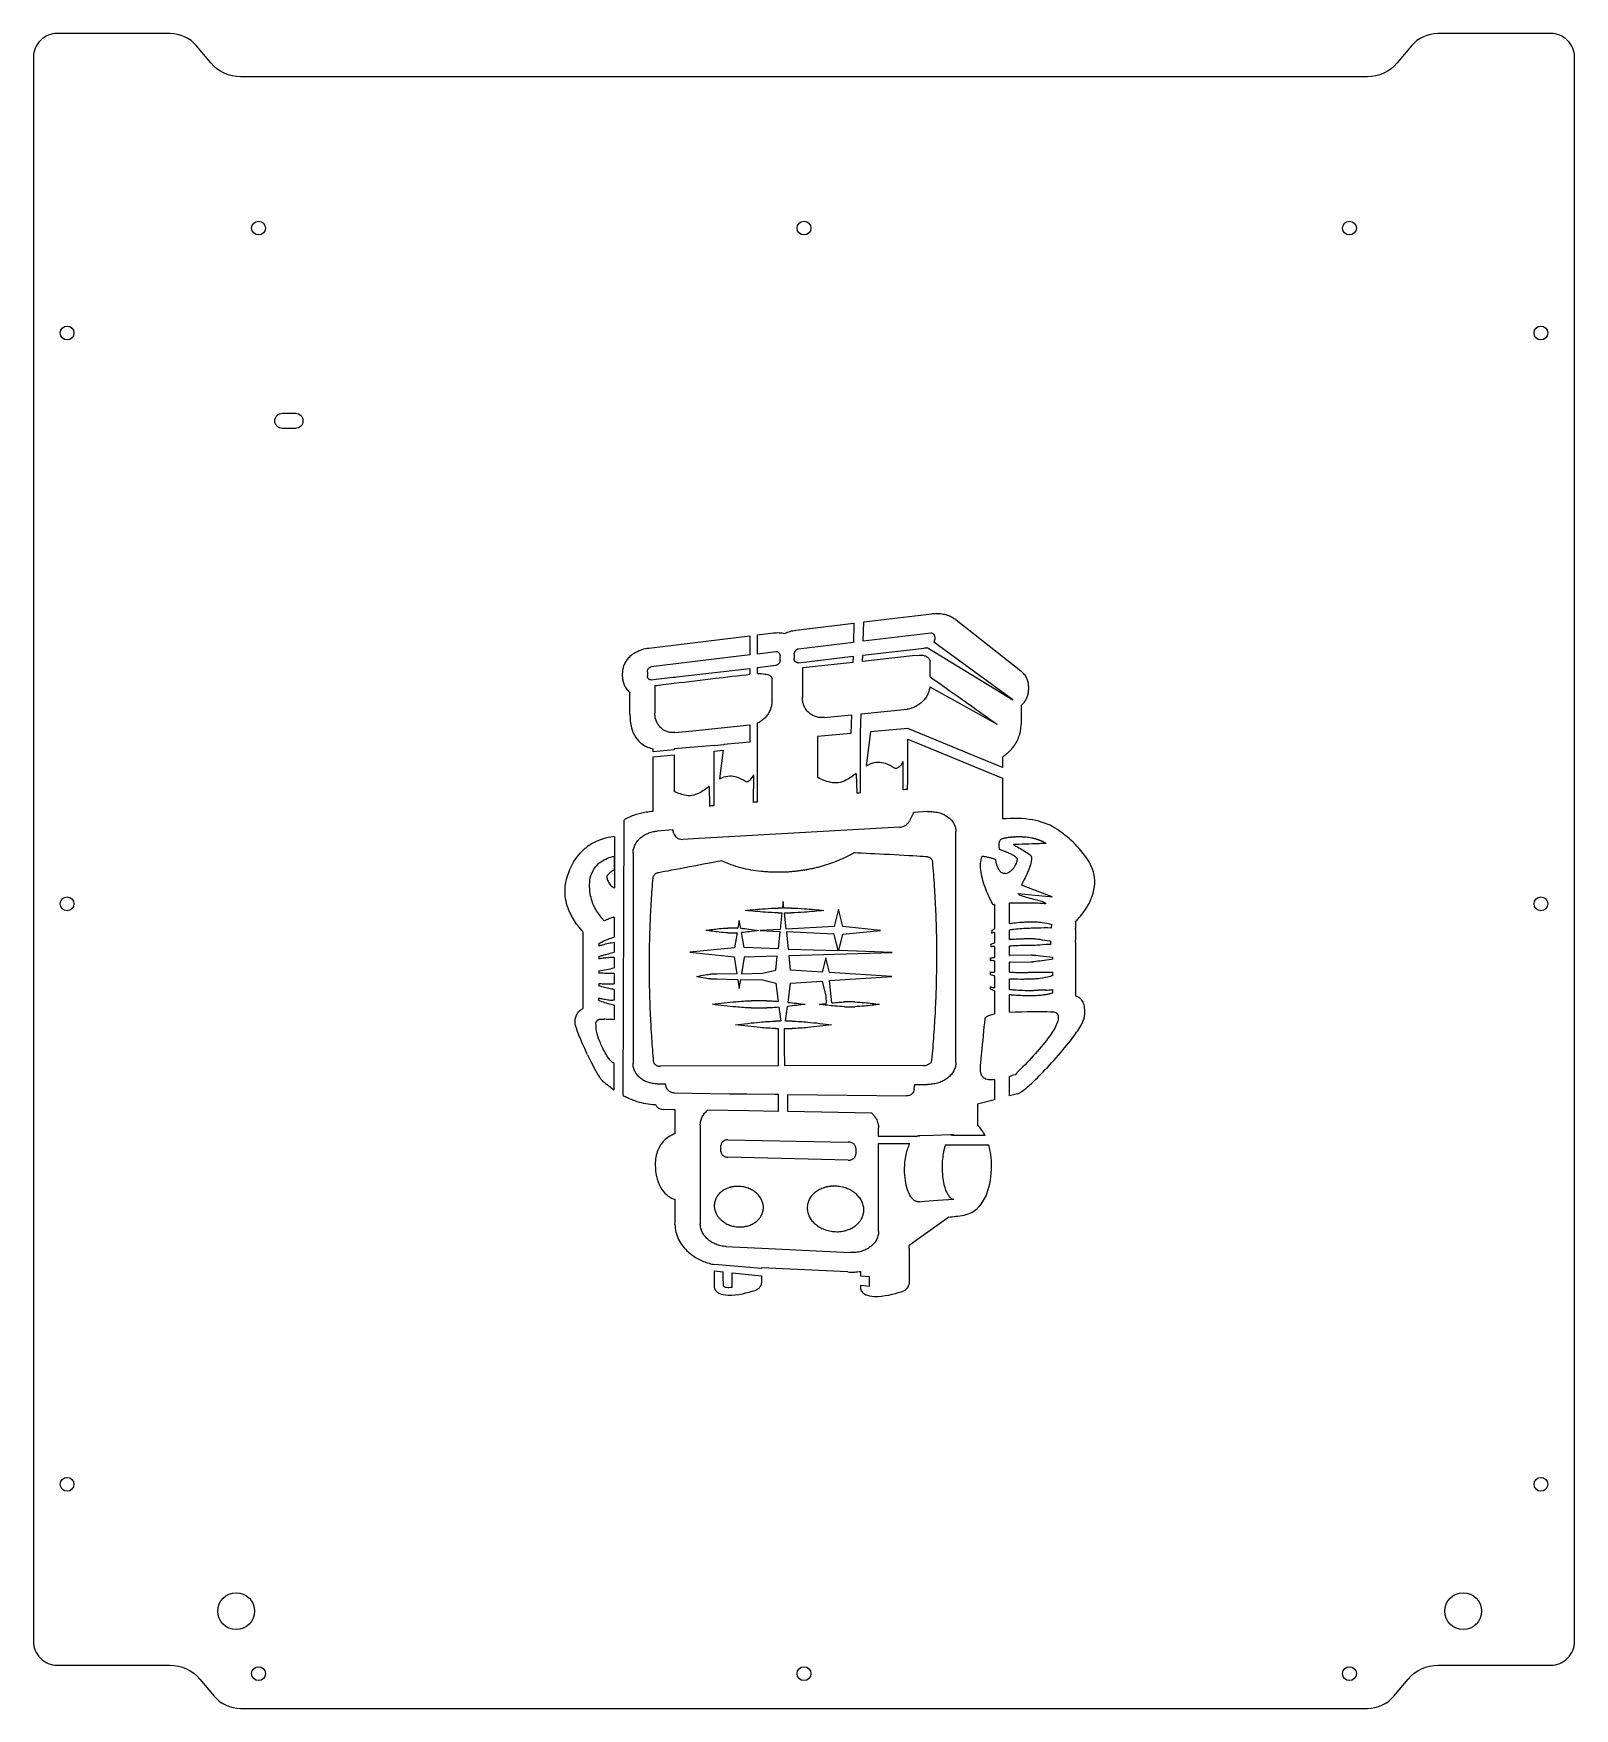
# Model space of a CAD drawing. Extents: x -178 to 178, y -194 to 194.
import ezdxf

# ---------------------------------------------------------------- set-up
doc = ezdxf.new("R2010")
doc.units = 0
doc.layers.get('0').update_dxf_attribs({"linetype": 'CONTINUOUS'})

msp = doc.modelspace()

# ---------------------------------------------------------------- linework, layer by layer
for p, q in [((13.82, 57.54), (29.52, 59.45)), ((-35.86, 51.51), (-12.52, 54.35)), ((-12.52, 54.35), (-12.52, 49.91)), ((-10.78, 54.56), (-7.08, 55.01)), ((-10.78, 50.12), (-10.78, 54.56)), ((-1.89, 55.63), (11.55, 57.27)), ((11.55, 57.27), (11.42, 52.8)), ((13.69, 53.08), (13.82, 57.54)), ((29.35, 54.97), (13.69, 53.08)), ((35.15, 58.04), (50.1, 46.22)), ((-6.5, 50.64), (-10.78, 50.12)), ((11.42, 52.8), (-1.3, 51.27)), ((13.59, 49.87), (27.73, 51.52)), ((28.44, 51.62), (48.28, 39.56)), ((48.28, 39.56), (30.02, 52.86)), ((-12.52, 49.91), (-35.29, 47.17)), ((-29.42, 44.84), (-12.52, 46.82)), ((-12.52, 46.82), (-12.52, 45.46)), ((-10.78, 47.02), (-6.5, 47.52)), ((-10.78, 45.6), (-10.78, 47.02)), ((-5.52, 48.7), (-5.52, 49.69)), ((-2.28, 50.08), (-2.28, 49.09)), ((-1.3, 48.13), (11.33, 49.61)), ((0.49, 47.01), (-0.38, 46.92)), ((-0.38, 46.92), (-0.38, 40.09)), ((11.29, 48.19), (0.49, 47.01)), ((11.33, 49.61), (11.29, 48.19)), ((13.55, 48.43), (13.59, 49.87)), ((25.09, 49.69), (13.55, 48.43)), ((26.28, 49.82), (25.09, 49.69)), ((29.13, 44.87), (29.13, 48.49)), ((-41.94, 44.83), (-41.94, 45.79)), ((-36.19, 46.04), (-36.19, 45.08)), ((-35.29, 44.16), (-34.12, 44.29)), ((-34.45, 42.83), (-34.45, 36.45)), ((-34.12, 44.29), (-32.25, 44.52)), ((-32.25, 44.52), (-30.22, 44.75)), ((-30.22, 44.75), (-29.74, 44.8)), ((-29.74, 44.8), (-29.42, 44.84)), ((-7.39, 39.35), (-7.39, 44.41)), ((51.89, 42.72), (51.89, 41.85)), ((-40.21, 36.2), (-40.21, 41.27)), ((29.09, 42.55), (44.62, 33.89)), ((4.63, 35.46), (10.94, 36.1)), ((10.94, 36.1), (10.81, 31.77)), ((13.08, 31.97), (13.2, 36.33)), ((13.2, 36.33), (23.8, 37.39)), ((50.16, 38.23), (50.16, 33.75)), ((-29.84, 31.99), (-25.77, 32.4)), ((-25.77, 32.4), (-12.52, 33.74)), ((-12.52, 33.74), (-12.52, 29.75)), ((-10.78, 16.27), (-10.78, 34.15)), ((10.81, 31.77), (3.09, 31.1)), ((3.09, 31.1), (3.09, 21.65)), ((13.08, 18.05), (13.08, 31.97)), ((15.36, 32.17), (14.39, 24.29)), ((23.97, 32.92), (15.36, 32.17)), ((45.86, 23.94), (23.97, 32.92)), ((-34.83, 27.56), (-34.83, 28.21)), ((-29.99, 28.03), (-34.83, 27.56)), ((-20.79, 29.03), (-29.99, 28.23)), ((-29.99, 28.23), (-29.99, 28.03)), ((-18.55, 29.15), (-20.79, 28.93)), ((-20.79, 28.93), (-20.79, 29.03)), ((-20.79, 27.71), (-18.69, 27.91)), ((-20.79, 15.43), (-20.79, 27.71)), ((-18.69, 27.91), (-19.5, 21.26)), ((-18.54, 29.23), (-18.55, 29.15)), ((-12.52, 29.75), (-18.54, 29.23)), ((23.97, 21.03), (23.97, 30.46)), ((23.97, 30.46), (45.86, 21.48)), ((-34.83, 26.34), (-29.99, 26.81)), ((-34.83, 13.76), (-34.83, 26.34)), ((-29.99, 26.81), (-29.99, 18.37)), ((14.39, 24.29), (15.24, 24.65)), ((22.83, 25.29), (22.8, 18.76)), ((45.86, 26.33), (45.86, 23.94)), ((-21.94, 19.51), (-21.83, 14.98)), ((-19.5, 21.26), (-18.91, 21.5)), ((-11.68, 22.23), (-11.71, 15.85)), ((12.07, 22.55), (12.18, 17.96)), ((23.9, 18.85), (23.97, 21.03)), ((45.86, 21.48), (45.86, 12.03)), ((-41.74, -51.89), (-41.57, 11.77)), ((25.3, 13.46), (24.4, 11.59)), ((28.52, 13.72), (25.3, 13.48)), ((-43.77, 7.96), (-43.8, -3.92)), ((-30.29, 9.48), (-33.93, 9.21)), ((-30.09, 8.7), (-30.28, 9.43)), ((22.11, 10.11), (-24.23, 7.52)), ((35.11, -44.19), (35.11, 9.03)), ((49.77, 7.95), (49.76, 7.95)), ((-39.5, 4.11), (-39.5, -44.29)), ((-24.23, 7.52), (-28.09, 7.31)), ((54.82, 6.98), (54.83, 6.98)), ((-43.79, 0.31), (-43.79, 3.45)), ((0.14, 0.21), (0.16, 0.21)), ((41.16, 3.41), (41.13, 3.41)), ((-8.09, -0.24), (-8.1, -0.25)), ((56.08, -5.49), (50.23, -3.25)), ((-4.81, -7.01), (-4.98, -8.57)), ((-4.64, -8.57), (-4.81, -7.01)), ((47.5, -12.16), (47.5, -7.46)), ((49.39, -5.16), (55.85, -5.82)), ((55.85, -5.82), (57.35, -5.98)), ((57.35, -5.98), (56.08, -5.49)), ((-43.82, -10.66), (-43.83, -15.25)), ((-14.94, -11.43), (-15.26, -13.18)), ((-14.62, -13.22), (-14.94, -11.43)), ((-4.98, -8.57), (-6, -8.57)), ((-6, -9.66), (-5.09, -9.66)), ((-5.09, -9.66), (-5.51, -13.49)), ((-2.87, -8.57), (-4.64, -8.57)), ((-4.12, -13.42), (-4.52, -9.66)), ((-4.52, -9.66), (-2.87, -9.66)), ((7.96, -8.79), (6.98, -12.85)), ((8.94, -12.85), (7.96, -8.79)), ((44, -7.76), (44, -13.39)), ((-50.98, -31.73), (-50.98, -14.12)), ((-15.46, -13.18), (-17.57, -13.18)), ((-17.57, -14.26), (-15.46, -14.26)), ((-15.46, -14.26), (-16.09, -17.78)), ((-15.46, -14.26), (-15.46, -14.26)), ((-13.81, -17.71), (-14.44, -14.22)), ((-5.51, -13.49), (-10.13, -13.72)), ((-10.13, -13.72), (-5.56, -13.96)), ((-5.56, -13.96), (-5.99, -17.96)), ((6.98, -12.85), (-4.12, -13.42)), ((8.02, -18.4), (8.94, -14.59)), ((17.68, -13.72), (8.94, -12.85)), ((8.94, -14.59), (17.68, -13.72)), ((43.37, -13.72), (43.34, -14.38)), ((44, -14.18), (43.99, -14.18)), ((44, -14.18), (44, -16.62)), ((47.5, -15.79), (47.5, -13.64)), ((57.19, -13.18), (57.23, -12.33)), ((62.69, -13.55), (62.72, -16.04)), ((62.7, -11.75), (62.7, -13.3)), ((-47.4, -16.73), (-47.4, -17.38)), ((-43.83, -16.52), (-43.84, -18.78)), ((-16.09, -17.78), (-26.41, -18.79)), ((-26.41, -18.79), (-16.11, -19.8)), ((-5.99, -17.96), (-13.81, -17.71)), ((-3.46, -19.56), (20.37, -18.8)), ((20.37, -18.8), (8.02, -18.4)), ((43.2, -16.89), (43.17, -17.51)), ((44, -17.43), (43.98, -17.43)), ((44, -17.43), (44, -19.98)), ((47.5, -19.52), (47.5, -17.37)), ((56.99, -16.95), (57.03, -16.22)), ((62.7, -16.42), (62.7, -28.87)), ((-47.4, -19.76), (-47.4, -20.3)), ((-47.4, -23.06), (-47.4, -23.59)), ((-43.84, -19.95), (-43.85, -22.41)), ((-16.11, -19.8), (-15.49, -23.75)), ((-3.11, -22.88), (-3.46, -19.56)), ((4.23, -23.36), (-3.11, -22.88)), ((5.03, -20.05), (4.23, -23.36)), ((5.86, -23.46), (5.03, -20.05)), ((42.97, -20.13), (42.97, -20.65)), ((44, -20.76), (44, -23.41)), ((47.5, -23.38), (47.5, -21.09)), ((52.49, -19.43), (47.54, -19.52)), ((47.6, -21.09), (52.49, -21)), ((52.78, -19.43), (52.49, -19.43)), ((52.49, -21), (52.84, -20.99)), ((57.45, -20.38), (57.45, -19.88)), ((-47.42, -25.97), (-47.42, -26.57)), ((-43.85, -23.72), (-43.86, -26.07)), ((-20.16, -23.85), (-21.51, -23.85)), ((-21.51, -24.93), (-20.16, -24.93)), ((-15.49, -23.75), (-20.16, -23.85)), ((-20.16, -24.93), (-15.28, -25.03)), ((-15.28, -25.03), (-14.95, -27.14)), ((-14.95, -27.14), (-14.62, -25.05)), ((-14.62, -25.05), (-9.61, -25.15)), ((-9.61, -25.15), (-6.52, -25.9)), ((-6.52, -25.9), (-5.96, -30.13)), ((-3.69, -30.35), (-3.11, -25.9)), ((-3.11, -25.9), (4.19, -25.43)), ((4.19, -25.43), (5.03, -28.91)), ((20.29, -24.39), (5.86, -23.46)), ((5.91, -25.32), (20.29, -24.39)), ((6.43, -30.47), (5.91, -25.32)), ((42.97, -23.32), (42.97, -23.92)), ((42.98, -26.74), (42.98, -27.27)), ((44, -24.24), (44, -26.98)), ((47.5, -27.36), (47.5, -24.95)), ((57.45, -24.18), (57.45, -23.34)), ((-47.44, -29.33), (-47.44, -29.89)), ((-43.87, -29.87), (-44.14, -29.87)), ((-43.86, -27.37), (-43.87, -29.87)), ((-8.56, -29.99), (-12.23, -29.99)), ((5.03, -28.91), (5.14, -30.61)), ((11.75, -30.26), (9.37, -30.26)), ((44, -27.69), (44, -33.02)), ((47.5, -32.63), (47.5, -28.59)), ((55.77, -27.52), (54.19, -27.54)), ((57.45, -28.2), (57.45, -27.39)), ((-43.87, -30.99), (-43.88, -34.28)), ((-12.23, -31.62), (-8.55, -31.62)), ((-5.36, -34.7), (-6.55, -34.7)), ((-5.79, -31.47), (-5.36, -34.7)), ((-4.26, -34.7), (-3.81, -31.28)), ((-2.73, -34.7), (-4.26, -34.7)), ((9.37, -31.35), (11.75, -31.35)), ((-6.55, -36.38), (-6, -36.38)), ((-6, -36.38), (-6, -45.05)), ((-4.47, -40.71), (-4.47, -36.38)), ((-4.47, -36.38), (-2.73, -36.38)), ((-4.45, -45.05), (-4.47, -40.71)), ((-43.91, -44.37), (-43.93, -50.54)), ((-39.5, -44.29), (-39.49, -44.46)), ((-6, -45.05), (-33.16, -45.13)), ((27.61, -44.96), (-4.45, -45.05)), ((-33.93, -49.18), (-31.98, -49.18)), ((-31.97, -49.42), (-31.9, -49.77)), ((25.45, -50.48), (25.52, -49.66)), ((25.5, -49.32), (28.52, -49.33)), ((44, -48.19), (44, -52.87)), ((47.5, -51.97), (47.5, -47.45)), ((-43.93, -50.54), (-43.92, -50.55)), ((-43.93, -50.54), (-43.92, -50.55)), ((-43.92, -50.55), (-43.92, -50.55)), ((-30, -51.28), (-17.31, -51.45)), ((-17.31, -51.45), (-13.19, -51.5)), ((-13.19, -51.5), (-6.68, -51.59)), ((-6.68, -51.59), (-6, -51.59)), ((-6, -51.59), (-6, -55.56)), ((-3.71, -55.6), (-3.71, -51.62)), ((-3.71, -51.62), (23.71, -51.98)), ((44, -52.87), (40.12, -53.86)), ((40.12, -53.86), (40.12, -58.78)), ((49.36, -51.49), (47.5, -51.97)), ((-29.8, -55.15), (-32.56, -55.1)), ((-29.8, -60.7), (-29.8, -55.15)), ((-12.82, -55.44), (-22.26, -55.28)), ((-6, -55.56), (-12.82, -55.44)), ((15.64, -55.93), (-3.71, -55.6)), ((-23.97, -58.73), (-23.97, -81.49)), ((17.21, -61.32), (17.21, -59.32)), ((25.94, -61.32), (17.21, -61.32)), ((26.57, -61.18), (26.49, -61.18)), ((26.7, -61.17), (26.69, -61.17)), ((26.69, -61.17), (26.69, -61.17)), ((26.73, -61.17), (26.7, -61.17)), ((29.83, -61.08), (26.73, -61.17)), ((33.79, -60.97), (29.83, -61.08)), ((34.6, -60.95), (33.79, -60.97)), ((41.85, -61.14), (34.08, -61.14)), ((-19.18, -64.77), (-19.18, -63.4)), ((-17.57, -62.11), (10.24, -62.63)), ((11.96, -64.03), (11.96, -65.46)), ((17.21, -83.27), (17.21, -62.94)), ((17.21, -62.94), (24.45, -62.99)), ((32.67, -63.3), (42.69, -63.3)), ((10.24, -66.79), (-17.57, -66.14)), ((-29.8, -81.24), (-29.8, -75.9)), ((26.68, -76.41), (27.94, -76.32)), ((27.94, -76.32), (30.92, -76.09)), ((30.92, -76.09), (34.64, -75.81)), ((-29.81, -81.64), (-29.8, -81.24)), ((33.43, -79.98), (24.27, -86.51)), ((-17.99, -86.74), (-16.51, -86.82)), ((-16.51, -86.82), (-9.77, -87.15)), ((-9.77, -87.15), (10.68, -88.17)), ((24.26, -87.15), (24.26, -95.43)), ((-9.78, -91.81), (-20.65, -90.94)), ((-20.65, -96.33), (-20.65, -92.39)), ((-20.65, -92.39), (-18.65, -92.62)), ((-16.58, -96.22), (-16.58, -92.85)), ((-16.58, -92.85), (-9.78, -93.51)), ((10.1, -92.64), (-9.78, -91.65)), ((-9.78, -91.65), (-9.78, -91.81)), ((13.14, -93.63), (13.14, -92.5)), ((-9.78, -93.51), (-9.78, -95.2)), ((15.15, -93.78), (13.14, -93.63)), ((13.14, -96.63), (13.14, -95.71)), ((13.14, -95.71), (15.15, -95.91)), ((15.15, -95.91), (15.15, -93.78))]:
    msp.add_line(p, q)
for points in [[(137.04, 186.71, -0.221695), (130.15, 183.5), (-130.15, 183.5, -0.221695), (-137.04, 186.71), (-140.34, 190.64, 0.221695), (-146.46, 193.5), (-172.5, 193.5, 0.414214), (-178, 188), (-178, -178, 0.414214), (-172.5, -183.5), (-146.46, -183.5, -0.221695), (-139.57, -186.71), (-136.27, -190.64, 0.221695), (-130.15, -193.5), (130.15, -193.5, 0.221695), (136.27, -190.64), (139.57, -186.71, -0.221695), (146.46, -183.5), (172.5, -183.5, 0.414214), (178, -178), (178, 188, 0.414214), (172.5, 193.5), (146.46, 193.5, 0.221695), (140.34, 190.64)], [(-117.5, 105.75, -1), (-117.5, 102.25), (-120.5, 102.25, -1), (-120.5, 105.75)]]:
    msp.add_lwpolyline(points, format="xyb", close=True)
for points in [[(-3.62, -18.03), (7.9, -18.4), (6.98, -14.59), (-4.05, -14.03)], [(-13.79, -19.88), (-14.41, -23.73), (-9.61, -23.64), (-6.52, -22.88), (-6.17, -19.64)]]:
    msp.add_lwpolyline(points, close=True)
for centre, radius in [((-126, 148.55), 1.6), ((0, 148.55), 1.6), ((126, 148.55), 1.6), ((-170.25, 124.3), 1.6), ((170.25, 124.3), 1.6), ((-170.25, -7.6), 1.6), ((170.25, -7.6), 1.6), ((-170.25, -141.7), 1.6), ((170.25, -141.7), 1.6), ((-131.2, -171), 4.25), ((152.3, -171), 4.25), ((-126, -185.45), 1.6), ((0, -185.45), 1.6), ((126, -185.45), 1.6)]:
    msp.add_circle(centre, radius)
for points, knots in [([(29.52, 59.45), (29.66, 59.46), (29.77, 59.48), (30.02, 59.5), (30.14, 59.51), (30.27, 59.51)], [0, 0, 0, 0, 0.03998711, 0.03998711, 0.07981586, 0.07981586, 0.07981586, 0.07981586]), ([(30.27, 59.51), (30.69, 59.53), (31.12, 59.51), (31.95, 59.41), (32.36, 59.34), (32.76, 59.23)], [0, 0, 0, 0, 0.1274097, 0.1274097, 0.2521171, 0.2521171, 0.2521171, 0.2521171]), ([(32.76, 59.23), (33.17, 59.11), (33.56, 58.97), (34.3, 58.62), (34.64, 58.41), (34.97, 58.18)], [0, 0, 0, 0, 0.1255056, 0.1255056, 0.2457554, 0.2457554, 0.2457554, 0.2457554]), ([(34.97, 58.18), (35, 58.16), (35.03, 58.13), (35.09, 58.09), (35.12, 58.06), (35.15, 58.04)], [0, 0, 0, 0, 0.01122705, 0.01122705, 0.02269907, 0.02269907, 0.02269907, 0.02269907]), ([(-7.08, 55.01), (-6.64, 55.06), (-6.19, 55.08), (-5.31, 55.05), (-4.86, 55), (-4.43, 54.91)], [0, 0, 0, 0, 0.1312776, 0.1312776, 0.2634364, 0.2634364, 0.2634364, 0.2634364]), ([(-4.43, 54.91), (-4.03, 55.09), (-3.62, 55.25), (-2.77, 55.49), (-2.33, 55.58), (-1.89, 55.63)], [0, 0, 0, 0, 0.1313191, 0.1313191, 0.2643863, 0.2643863, 0.2643863, 0.2643863]), ([(30.02, 52.86), (30.16, 53.1), (30.24, 53.36), (30.3, 53.82), (30.29, 54.03), (30.2, 54.36), (30.13, 54.5), (29.97, 54.71), (29.88, 54.79), (29.71, 54.89), (29.65, 54.91), (29.5, 54.96), (29.43, 54.97), (29.35, 54.97)], [0, 0, 0, 0, 0.0848643, 0.0848643, 0.1602253, 0.1602253, 0.2182317, 0.2182317, 0.2650061, 0.2650061, 0.2929919, 0.2929919, 0.3228731, 0.3228731, 0.3228731, 0.3228731]), ([(-39.2, 50.33), (-39.4, 50.21), (-39.59, 50.07), (-40.07, 49.69), (-40.34, 49.43), (-40.59, 49.15)], [-0.1832551, -0.1832551, -0.1832551, -0.1832551, -0.1129279, -0.1129279, 0, 0, 0, 0]), ([(-38.79, 50.57), (-38.34, 50.82), (-37.87, 51.03), (-36.88, 51.34), (-36.37, 51.45), (-35.86, 51.51)], [0, 0, 0, 0, 0.1542068, 0.1542068, 0.3099384, 0.3099384, 0.3099384, 0.3099384]), ([(-6.12, 50.6), (-6.18, 50.62), (-6.24, 50.63), (-6.37, 50.65), (-6.43, 50.65), (-6.5, 50.64)], [0, 0, 0, 0, 0.01871034, 0.01871034, 0.03886229, 0.03886229, 0.03886229, 0.03886229]), ([(-5.81, 50.41), (-5.85, 50.45), (-5.9, 50.49), (-6.01, 50.56), (-6.06, 50.58), (-6.12, 50.6)], [0, 0, 0, 0, 0.01879556, 0.01879556, 0.03695108, 0.03695108, 0.03695108, 0.03695108]), ([(-5.74, 50.33), (-5.72, 50.31), (-5.71, 50.29), (-5.66, 50.21), (-5.63, 50.16), (-5.6, 50.1)], [-0.02698131, -0.02698131, -0.02698131, -0.02698131, -0.01888563, -0.01888563, 0, 0, 0, 0]), ([(-2.28, 50.08), (-2.28, 50.16), (-2.28, 50.23), (-2.26, 50.31), (-2.26, 50.32), (-2.25, 50.33)], [-0.04365339, -0.04365339, -0.04365339, -0.04365339, -0.02146829, -0.02146829, -0.01836475, -0.01836475, -0.01836475, -0.01836475]), ([(-1.99, 50.87), (-2.04, 50.82), (-2.08, 50.76), (-2.15, 50.64), (-2.18, 50.57), (-2.2, 50.51)], [0, 0, 0, 0, 0.02115691, 0.02115691, 0.04244757, 0.04244757, 0.04244757, 0.04244757]), ([(-1.68, 51.14), (-1.74, 51.1), (-1.8, 51.06), (-1.9, 50.98), (-1.95, 50.93), (-1.99, 50.87)], [0, 0, 0, 0, 0.02003016, 0.02003016, 0.04082082, 0.04082082, 0.04082082, 0.04082082]), ([(-1.3, 51.27), (-1.37, 51.26), (-1.43, 51.25), (-1.56, 51.2), (-1.62, 51.17), (-1.68, 51.14)], [0, 0, 0, 0, 0.02055206, 0.02055206, 0.04113433, 0.04113433, 0.04113433, 0.04113433]), ([(27.73, 51.52), (27.85, 51.54), (27.97, 51.55), (28.21, 51.59), (28.32, 51.6), (28.44, 51.62)], [0, 0, 0, 0, 0.03692204, 0.03692204, 0.07160944, 0.07160944, 0.07160944, 0.07160944]), ([(-41.61, 47.52), (-41.72, 47.24), (-41.8, 46.95), (-41.91, 46.37), (-41.94, 46.08), (-41.94, 45.79)], [-0.1779225, -0.1779225, -0.1779225, -0.1779225, -0.0878926, -0.0878926, 0, 0, 0, 0]), ([(-40.59, 49.15), (-40.81, 48.91), (-41, 48.65), (-41.34, 48.1), (-41.49, 47.82), (-41.61, 47.52)], [-0.1932212, -0.1932212, -0.1932212, -0.1932212, -0.0960787, -0.0960787, 0, 0, 0, 0]), ([(-36.19, 46.04), (-36.19, 46.11), (-36.19, 46.18), (-36.16, 46.31), (-36.15, 46.38), (-36.12, 46.44)], [-0.04123768, -0.04123768, -0.04123768, -0.04123768, -0.02046609, -0.02046609, 0, 0, 0, 0]), ([(-36.12, 46.44), (-36.1, 46.5), (-36.07, 46.57), (-36.01, 46.68), (-35.97, 46.74), (-35.93, 46.79)], [-0.04000362, -0.04000362, -0.04000362, -0.04000362, -0.01984228, -0.01984228, 0, 0, 0, 0]), ([(-35.93, 46.79), (-35.89, 46.84), (-35.84, 46.89), (-35.75, 46.98), (-35.69, 47.01), (-35.64, 47.04)], [-0.0386714, -0.0386714, -0.0386714, -0.0386714, -0.01894974, -0.01894974, 0, 0, 0, 0]), ([(-35.64, 47.04), (-35.59, 47.08), (-35.53, 47.1), (-35.41, 47.15), (-35.35, 47.16), (-35.29, 47.17)], [-0.0370528, -0.0370528, -0.0370528, -0.0370528, -0.01833329, -0.01833329, 0, 0, 0, 0]), ([(-6.12, 47.65), (-6.18, 47.61), (-6.24, 47.59), (-6.37, 47.54), (-6.43, 47.53), (-6.5, 47.52)], [-0.04048593, -0.04048593, -0.04048593, -0.04048593, -0.0205608, -0.0205608, 0, 0, 0, 0]), ([(-5.81, 47.92), (-5.85, 47.86), (-5.9, 47.81), (-6.01, 47.72), (-6.06, 47.68), (-6.12, 47.65)], [-0.0411862, -0.0411862, -0.0411862, -0.0411862, -0.02024548, -0.02024548, 0, 0, 0, 0]), ([(-5.6, 48.28), (-5.63, 48.21), (-5.66, 48.15), (-5.73, 48.03), (-5.76, 47.97), (-5.81, 47.92)], [-0.04228069, -0.04228069, -0.04228069, -0.04228069, -0.02069899, -0.02069899, 0, 0, 0, 0]), ([(-5.6, 50.1), (-5.58, 50.04), (-5.56, 49.97), (-5.53, 49.84), (-5.52, 49.77), (-5.52, 49.69)], [-0.04178397, -0.04178397, -0.04178397, -0.04178397, -0.02151606, -0.02151606, 0, 0, 0, 0]), ([(-5.52, 48.7), (-5.52, 48.63), (-5.53, 48.56), (-5.56, 48.42), (-5.58, 48.35), (-5.6, 48.28)], [-0.0427049, -0.0427049, -0.0427049, -0.0427049, -0.02115192, -0.02115192, 0, 0, 0, 0]), ([(-2.2, 48.68), (-2.23, 48.74), (-2.25, 48.81), (-2.27, 48.95), (-2.28, 49.02), (-2.28, 49.09)], [-0.0423212, -0.0423212, -0.0423212, -0.0423212, -0.02178828, -0.02178828, 0, 0, 0, 0]), ([(-1.99, 48.37), (-2.04, 48.41), (-2.08, 48.46), (-2.15, 48.56), (-2.18, 48.62), (-2.2, 48.68)], [-0.03793948, -0.03793948, -0.03793948, -0.03793948, -0.01906901, -0.01906901, 0, 0, 0, 0]), ([(-1.68, 48.17), (-1.74, 48.19), (-1.8, 48.22), (-1.9, 48.28), (-1.95, 48.32), (-1.99, 48.37)], [-0.03678178, -0.03678178, -0.03678178, -0.03678178, -0.01857007, -0.01857007, 0, 0, 0, 0]), ([(-1.3, 48.13), (-1.36, 48.13), (-1.43, 48.12), (-1.56, 48.14), (-1.62, 48.15), (-1.68, 48.17)], [-0.03916227, -0.03916227, -0.03916227, -0.03916227, -0.01912241, -0.01912241, 0, 0, 0, 0]), ([(26.28, 49.82), (26.67, 49.87), (27.09, 49.89), (27.74, 49.8), (27.99, 49.72), (28.43, 49.5), (28.61, 49.36), (28.92, 48.98), (29.04, 48.74), (29.13, 48.49)], [-0.3457362, -0.3457362, -0.3457362, -0.3457362, -0.227307, -0.227307, -0.1483451, -0.1483451, -0.0798711, -0.0798711, 0, 0, 0, 0]), ([(-41.94, 44.83), (-41.94, 44.53), (-41.91, 44.23), (-41.78, 43.62), (-41.69, 43.33), (-41.57, 43.04)], [-0.1844849, -0.1844849, -0.1844849, -0.1844849, -0.0931912, -0.0931912, 0, 0, 0, 0]), ([(-41.57, 43.04), (-41.43, 42.73), (-41.26, 42.44), (-40.85, 41.89), (-40.62, 41.64), (-40.37, 41.41)], [-0.2048861, -0.2048861, -0.2048861, -0.2048861, -0.1031024, -0.1031024, 0, 0, 0, 0]), ([(-36.12, 44.7), (-36.15, 44.75), (-36.16, 44.82), (-36.19, 44.95), (-36.19, 45.02), (-36.19, 45.08)], [-0.03959097, -0.03959097, -0.03959097, -0.03959097, -0.0204082, -0.0204082, 0, 0, 0, 0]), ([(-35.93, 44.39), (-35.97, 44.43), (-36.01, 44.48), (-36.07, 44.58), (-36.1, 44.64), (-36.12, 44.7)], [-0.03683531, -0.03683531, -0.03683531, -0.03683531, -0.01898652, -0.01898652, 0, 0, 0, 0]), ([(-35.64, 44.2), (-35.69, 44.22), (-35.74, 44.25), (-35.84, 44.31), (-35.89, 44.35), (-35.93, 44.39)], [-0.03465623, -0.03465623, -0.03465623, -0.03465623, -0.01761916, -0.01761916, 0, 0, 0, 0]), ([(-35.29, 44.16), (-35.35, 44.15), (-35.41, 44.15), (-35.53, 44.17), (-35.59, 44.18), (-35.64, 44.2)], [-0.03543087, -0.03543087, -0.03543087, -0.03543087, -0.01745578, -0.01745578, 0, 0, 0, 0]), ([(-34.45, 42.83), (-33.9, 42.9), (-33.36, 42.97), (-31.63, 43.18), (-30.85, 43.28), (-29.99, 43.38)], [-0.4912028, -0.4912028, -0.4912028, -0.4912028, -0.2592916, -0.2592916, 0, 0, 0, 0]), ([(-29.99, 43.38), (-26.93, 43.75), (-23.51, 44.16), (-18.46, 44.77), (-14.64, 45.22), (-12.52, 45.46)], [-1.628165, -1.628165, -1.628165, -1.628165, -0.639248, -0.639248, 0, 0, 0, 0]), ([(-10.78, 45.6), (-10.19, 45.62), (-9.54, 45.61), (-8.63, 45.45), (-8.29, 45.36), (-7.85, 45.13), (-7.71, 45.03), (-7.5, 44.8), (-7.45, 44.71), (-7.4, 44.56), (-7.39, 44.51), (-7.39, 44.45), (-7.39, 44.44), (-7.39, 44.42), (-7.39, 44.42), (-7.39, 44.41), (-7.39, 44.41), (-7.39, 44.41), (-7.39, 44.41), (-7.39, 44.41), (-7.39, 44.41), (-7.39, 44.41), (-7.39, 44.41), (-7.39, 44.41), (-7.39, 44.41), (-7.39, 44.41), (-7.39, 44.41), (-7.39, 44.41), (-7.39, 44.41), (-7.39, 44.41), (-7.39, 44.41), (-7.39, 44.41), (-7.39, 44.41), (-7.39, 44.41), (-7.39, 44.41), (-7.39, 44.41)], [-0.07193869, -0.07193869, -0.07193869, -0.07193869, -0.04070485, -0.04070485, -0.02333469, -0.02333469, -0.01442258, -0.01442258, -0.00721144, -0.00721144, -0.00254609, -0.00254609, -0.00107109, -0.00107109, -0.00056712, -0.00056712, -0.00028805, -0.00028805, -0.00016816, -0.00016816, -0.00013532, -0.00013532, -0.0001228, -0.0001228, -0.00011611, -0.00011611, -0.0001109, -0.0001109, -0.00010523, -0.00010523, -0.00009672, -0.00009672, -0.00007877, -0.00007877, 0, 0, 0, 0]), ([(29.13, 44.87), (29.65, 44.5), (33.47, 41.8), (38.73, 38.08), (40.81, 36.61), (42.82, 35.19), (43.51, 34.7), (44.13, 34.25), (44.33, 34.11), (44.5, 33.99), (44.55, 33.95), (44.59, 33.92), (44.6, 33.91), (44.61, 33.9), (44.62, 33.9), (44.62, 33.9), (44.62, 33.9), (44.62, 33.9), (44.62, 33.89), (44.62, 33.89), (44.62, 33.89), (44.62, 33.89), (44.62, 33.89), (44.62, 33.89), (44.62, 33.89), (44.62, 33.89), (44.62, 33.89), (44.62, 33.89), (44.62, 33.89), (44.62, 33.89), (44.62, 33.89), (44.62, 33.89)], [-1.569923, -1.569923, -1.569923, -1.569923, -0.563178, -0.563178, -0.16662, -0.16662, -0.043973, -0.043973, -0.011143, -0.011143, -0.002823, -0.002823, -0.00076, -0.00076, -0.00025, -0.00025, -0.000098, -0.000098, -0.000048, -0.000048, -0.000031, -0.000031, -0.000023, -0.000023, -0.000019, -0.000019, -0.000014, -0.000014, -0.000009, -0.000009, 0, 0, 0, 0]), ([(50.9, 45.43), (50.78, 45.58), (50.65, 45.72), (50.38, 45.98), (50.24, 46.1), (50.1, 46.22)], [-0.1116303, -0.1116303, -0.1116303, -0.1116303, -0.0554678, -0.0554678, 0, 0, 0, 0]), ([(51.46, 44.56), (51.39, 44.71), (51.3, 44.86), (51.12, 45.15), (51.01, 45.29), (50.9, 45.43)], [-0.1041861, -0.1041861, -0.1041861, -0.1041861, -0.0534351, -0.0534351, 0, 0, 0, 0]), ([(51.78, 43.66), (51.75, 43.81), (51.7, 43.97), (51.59, 44.27), (51.53, 44.42), (51.46, 44.56)], [-0.09592913, -0.09592913, -0.09592913, -0.09592913, -0.048131, -0.048131, 0, 0, 0, 0]), ([(51.89, 42.72), (51.89, 42.88), (51.88, 43.04), (51.85, 43.35), (51.82, 43.51), (51.78, 43.66)], [-0.09433913, -0.09433913, -0.09433913, -0.09433913, -0.04719658, -0.04719658, 0, 0, 0, 0]), ([(-40.37, 41.41), (-40.34, 41.38), (-40.31, 41.36), (-40.26, 41.31), (-40.23, 41.29), (-40.21, 41.27)], [-0.02124639, -0.02124639, -0.02124639, -0.02124639, -0.01053993, -0.01053993, 0, 0, 0, 0]), ([(-7.39, 39.35), (-7.39, 39.07), (-7.41, 38.79), (-7.49, 38.25), (-7.56, 37.99), (-7.64, 37.73)], [-0.1642551, -0.1642551, -0.1642551, -0.1642551, -0.0814795, -0.0814795, 0, 0, 0, 0]), ([(-0.14, 38.55), (-0.22, 38.79), (-0.28, 39.04), (-0.36, 39.56), (-0.38, 39.83), (-0.38, 40.09)], [-0.1570983, -0.1570983, -0.1570983, -0.1570983, -0.0801513, -0.0801513, 0, 0, 0, 0]), ([(27.55, 39.33), (27.31, 39.06), (27.05, 38.82), (26.48, 38.38), (26.18, 38.18), (25.86, 38.02)], [-0.2151013, -0.2151013, -0.2151013, -0.2151013, -0.1074167, -0.1074167, 0, 0, 0, 0]), ([(28.7, 41.14), (28.57, 40.8), (28.4, 40.48), (28.02, 39.88), (27.8, 39.59), (27.55, 39.33)], [-0.2153948, -0.2153948, -0.2153948, -0.2153948, -0.107447, -0.107447, 0, 0, 0, 0]), ([(28.9, 41.71), (28.87, 41.61), (28.84, 41.52), (28.78, 41.32), (28.74, 41.23), (28.7, 41.14)], [-0.06094218, -0.06094218, -0.06094218, -0.06094218, -0.03033569, -0.03033569, 0, 0, 0, 0]), ([(29.09, 42.55), (29.06, 42.39), (29.02, 42.22), (28.96, 41.95), (28.93, 41.82), (28.9, 41.71)], [-0.08323767, -0.08323767, -0.08323767, -0.08323767, -0.03367545, -0.03367545, 0, 0, 0, 0]), ([(50.48, 38.54), (50.69, 38.76), (50.87, 38.98), (51.2, 39.47), (51.35, 39.73), (51.47, 40)], [-0.1777028, -0.1777028, -0.1777028, -0.1777028, -0.0893862, -0.0893862, 0, 0, 0, 0]), ([(51.47, 40), (51.49, 40.03), (51.5, 40.07), (51.53, 40.14), (51.55, 40.18), (51.56, 40.21)], [-0.02325546, -0.02325546, -0.02325546, -0.02325546, -0.01180199, -0.01180199, 0, 0, 0, 0]), ([(51.56, 40.21), (51.67, 40.48), (51.75, 40.76), (51.86, 41.31), (51.89, 41.58), (51.89, 41.85)], [-0.1679695, -0.1679695, -0.1679695, -0.1679695, -0.0819869, -0.0819869, 0, 0, 0, 0]), ([(-40.21, 36.2), (-40.21, 35.18), (-40.11, 34.11), (-39.63, 32.32), (-39.31, 31.56), (-38.44, 30.25), (-37.93, 29.71), (-36.57, 28.76), (-35.72, 28.41), (-34.83, 28.21)], [-1.056124, -1.056124, -1.056124, -1.056124, -0.746578, -0.746578, -0.498839, -0.498839, -0.274478, -0.274478, 0, 0, 0, 0]), ([(-34.18, 34.84), (-34.27, 35.09), (-34.34, 35.35), (-34.43, 35.89), (-34.45, 36.17), (-34.45, 36.45)], [-0.1642282, -0.1642282, -0.1642282, -0.1642282, -0.0839075, -0.0839075, 0, 0, 0, 0]), ([(-34.09, 34.58), (-34.11, 34.62), (-34.12, 34.66), (-34.15, 34.75), (-34.17, 34.8), (-34.18, 34.84)], [-0.02809202, -0.02809202, -0.02809202, -0.02809202, -0.01427, -0.01427, 0, 0, 0, 0]), ([(-8.83, 35.6), (-9.05, 35.34), (-9.29, 35.11), (-9.81, 34.69), (-10.09, 34.51), (-10.38, 34.34)], [-0.2006861, -0.2006861, -0.2006861, -0.2006861, -0.1000769, -0.1000769, 0, 0, 0, 0]), ([(-7.77, 37.32), (-7.9, 37.01), (-8.05, 36.7), (-8.4, 36.12), (-8.6, 35.85), (-8.83, 35.6)], [-0.2035693, -0.2035693, -0.2035693, -0.2035693, -0.1014808, -0.1014808, 0, 0, 0, 0]), ([(-7.64, 37.73), (-7.66, 37.66), (-7.68, 37.59), (-7.73, 37.46), (-7.75, 37.39), (-7.77, 37.32)], [-0.04341765, -0.04341765, -0.04341765, -0.04341765, -0.02156553, -0.02156553, 0, 0, 0, 0]), ([(0.01, 38.14), (-0.02, 38.21), (-0.05, 38.27), (-0.1, 38.41), (-0.12, 38.48), (-0.14, 38.55)], [-0.04536641, -0.04536641, -0.04536641, -0.04536641, -0.02270004, -0.02270004, 0, 0, 0, 0]), ([(1.08, 36.61), (0.86, 36.83), (0.65, 37.06), (0.29, 37.57), (0.13, 37.85), (0.01, 38.14)], [-0.1883105, -0.1883105, -0.1883105, -0.1883105, -0.0950241, -0.0950241, 0, 0, 0, 0]), ([(2.67, 35.67), (2.38, 35.77), (2.09, 35.9), (1.56, 36.22), (1.31, 36.4), (1.08, 36.61)], [-0.1869769, -0.1869769, -0.1869769, -0.1869769, -0.092974, -0.092974, 0, 0, 0, 0]), ([(4.63, 35.46), (4.3, 35.43), (3.96, 35.43), (3.3, 35.5), (2.98, 35.57), (2.67, 35.67)], [-0.1989046, -0.1989046, -0.1989046, -0.1989046, -0.0969907, -0.0969907, 0, 0, 0, 0]), ([(25.86, 38.02), (25.54, 37.85), (25.21, 37.71), (24.52, 37.5), (24.16, 37.43), (23.8, 37.39)], [-0.2172207, -0.2172207, -0.2172207, -0.2172207, -0.1090815, -0.1090815, 0, 0, 0, 0]), ([(50.16, 38.23), (50.17, 38.24), (50.17, 38.24), (50.19, 38.25), (50.19, 38.26), (50.2, 38.26)], [-0.004825559, -0.004825559, -0.004825559, -0.004825559, -0.002401968, -0.002401968, 0, 0, 0, 0]), ([(50.2, 38.26), (50.25, 38.3), (50.3, 38.36), (50.39, 38.45), (50.44, 38.5), (50.48, 38.54)], [-0.03655491, -0.03655491, -0.03655491, -0.03655491, -0.01807823, -0.01807823, 0, 0, 0, 0]), ([(-33.11, 33.11), (-33.32, 33.31), (-33.5, 33.54), (-33.83, 34.03), (-33.97, 34.3), (-34.09, 34.58)], [-0.1780527, -0.1780527, -0.1780527, -0.1780527, -0.0901738, -0.0901738, 0, 0, 0, 0]), ([(-31.64, 32.2), (-31.92, 32.3), (-32.18, 32.42), (-32.67, 32.73), (-32.9, 32.91), (-33.11, 33.11)], [-0.1740718, -0.1740718, -0.1740718, -0.1740718, -0.0869217, -0.0869217, 0, 0, 0, 0]), ([(-29.84, 31.99), (-30.15, 31.96), (-30.47, 31.96), (-31.07, 32.03), (-31.36, 32.1), (-31.64, 32.2)], [-0.1832134, -0.1832134, -0.1832134, -0.1832134, -0.0892332, -0.0892332, 0, 0, 0, 0]), ([(-10.38, 34.34), (-10.44, 34.31), (-10.51, 34.28), (-10.64, 34.21), (-10.71, 34.18), (-10.78, 34.15)], [-0.0443686, -0.0443686, -0.0443686, -0.0443686, -0.02219172, -0.02219172, 0, 0, 0, 0]), ([(49.31, 30.23), (49.41, 30.44), (49.5, 30.65), (49.68, 31.1), (49.76, 31.33), (49.83, 31.56)], [-0.1433733, -0.1433733, -0.1433733, -0.1433733, -0.0739113, -0.0739113, 0, 0, 0, 0]), ([(49.83, 31.56), (49.86, 31.66), (49.89, 31.75), (49.94, 31.93), (49.96, 32.02), (49.98, 32.11)], [-0.05586103, -0.05586103, -0.05586103, -0.05586103, -0.02608401, -0.02608401, 0, 0, 0, 0]), ([(49.98, 32.11), (49.99, 32.17), (50, 32.23), (50.03, 32.34), (50.04, 32.4), (50.04, 32.45)], [-0.03468578, -0.03468578, -0.03468578, -0.03468578, -0.01631748, -0.01631748, 0, 0, 0, 0]), ([(50.04, 32.45), (50.08, 32.67), (50.11, 32.9), (50.15, 33.33), (50.16, 33.54), (50.16, 33.75)], [-0.131115, -0.131115, -0.131115, -0.131115, -0.0630016, -0.0630016, 0, 0, 0, 0]), ([(46.65, 26.92), (46.86, 27.09), (47.07, 27.27), (47.45, 27.63), (47.63, 27.82), (47.8, 28.01)], [-0.1583074, -0.1583074, -0.1583074, -0.1583074, -0.0768766, -0.0768766, 0, 0, 0, 0]), ([(47.8, 28.01), (47.85, 28.05), (47.9, 28.1), (47.98, 28.19), (48.02, 28.23), (48.05, 28.27)], [-0.03541704, -0.03541704, -0.03541704, -0.03541704, -0.01652185, -0.01652185, 0, 0, 0, 0]), ([(48.05, 28.27), (48.25, 28.51), (48.44, 28.75), (48.78, 29.26), (48.94, 29.51), (49.09, 29.78)], [-0.1834828, -0.1834828, -0.1834828, -0.1834828, -0.091693, -0.091693, 0, 0, 0, 0]), ([(49.09, 29.78), (49.13, 29.85), (49.17, 29.92), (49.24, 30.07), (49.28, 30.15), (49.31, 30.23)], [-0.04962021, -0.04962021, -0.04962021, -0.04962021, -0.02576445, -0.02576445, 0, 0, 0, 0]), ([(20.89, 23.79), (20.25, 24.21), (19.57, 24.57), (18.27, 24.99), (17.68, 25.09), (16.44, 25.06), (15.83, 24.91), (15.24, 24.65)], [-0.6011239, -0.6011239, -0.6011239, -0.6011239, -0.3723105, -0.3723105, -0.1921445, -0.1921445, 0, 0, 0, 0]), ([(22.83, 25.29), (22.75, 25.08), (22.65, 24.87), (22.42, 24.49), (22.29, 24.31), (22.01, 24.02), (21.87, 23.89), (21.61, 23.75), (21.51, 23.71), (21.31, 23.68), (21.23, 23.67), (21.05, 23.71), (20.97, 23.74), (20.89, 23.79)], [-0.2737923, -0.2737923, -0.2737923, -0.2737923, -0.2061197, -0.2061197, -0.1410209, -0.1410209, -0.086719, -0.086719, -0.0537531, -0.0537531, -0.0278479, -0.0278479, 0, 0, 0, 0]), ([(45.86, 26.33), (45.95, 26.39), (46.04, 26.45), (46.2, 26.57), (46.27, 26.63), (46.35, 26.69)], [-0.06451264, -0.06451264, -0.06451264, -0.06451264, -0.03140334, -0.03140334, 0, 0, 0, 0]), ([(46.35, 26.69), (46.39, 26.72), (46.47, 26.78), (46.56, 26.85), (46.61, 26.89), (46.65, 26.92)], [-0.02166334, -0.02166334, -0.02166334, -0.02166334, -0.01437096, -0.01437096, 0, 0, 0, 0]), ([(-21.94, 19.51), (-22.69, 18.95), (-23.44, 18.4), (-24.76, 17.74), (-25.32, 17.53), (-26.46, 17.35), (-27.01, 17.38), (-27.56, 17.51)], [-0.6127438, -0.6127438, -0.6127438, -0.6127438, -0.3469908, -0.3469908, -0.1695416, -0.1695416, 0, 0, 0, 0]), ([(-13.53, 20.68), (-14.15, 21.09), (-14.8, 21.43), (-16.04, 21.83), (-16.6, 21.92), (-17.78, 21.89), (-18.36, 21.75), (-18.91, 21.5)], [-0.5726041, -0.5726041, -0.5726041, -0.5726041, -0.3532625, -0.3532625, -0.1821929, -0.1821929, 0, 0, 0, 0]), ([(-11.68, 22.23), (-11.87, 21.82), (-12.16, 21.33), (-12.6, 20.88), (-12.73, 20.77), (-12.94, 20.65), (-13.03, 20.62), (-13.19, 20.59), (-13.25, 20.59), (-13.4, 20.61), (-13.47, 20.64), (-13.53, 20.68)], [-0.2586551, -0.2586551, -0.2586551, -0.2586551, -0.1173673, -0.1173673, -0.07067, -0.07067, -0.0438458, -0.0438458, -0.022901, -0.022901, 0, 0, 0, 0]), ([(6.17, 20.46), (5.58, 20.6), (5.01, 20.78), (3.98, 21.19), (3.53, 21.4), (3.09, 21.65)], [-0.331542, -0.331542, -0.331542, -0.331542, -0.1507833, -0.1507833, 0, 0, 0, 0]), ([(12.07, 22.55), (11.29, 21.97), (10.49, 21.39), (9.11, 20.7), (8.53, 20.48), (7.32, 20.3), (6.74, 20.32), (6.17, 20.46)], [-0.6431955, -0.6431955, -0.6431955, -0.6431955, -0.3644884, -0.3644884, -0.1783263, -0.1783263, 0, 0, 0, 0]), ([(-27.56, 17.51), (-28.01, 17.62), (-28.45, 17.75), (-29.26, 18.04), (-29.63, 18.2), (-29.99, 18.37)], [-0.2593784, -0.2593784, -0.2593784, -0.2593784, -0.1206721, -0.1206721, 0, 0, 0, 0]), ([(-10.84, 15.92), (-10.98, 15.91), (-11.13, 15.9), (-11.42, 15.87), (-11.57, 15.86), (-11.71, 15.85)], [-0.08947365, -0.08947365, -0.08947365, -0.08947365, -0.04411698, -0.04411698, 0, 0, 0, 0]), ([(-10.78, 16.27), (-10.78, 16.22), (-10.79, 16.16), (-10.8, 16.06), (-10.82, 15.99), (-10.84, 15.92)], [-0.03180606, -0.03180606, -0.03180606, -0.03180606, -0.02063125, -0.02063125, 0, 0, 0, 0]), ([(13.08, 18.05), (12.95, 18.04), (12.81, 18.02), (12.52, 17.99), (12.34, 17.98), (12.18, 17.96)], [-0.08815658, -0.08815658, -0.08815658, -0.08815658, -0.04970546, -0.04970546, 0, 0, 0, 0]), ([(23.9, 18.85), (23.74, 18.84), (23.57, 18.83), (23.21, 18.8), (23, 18.78), (22.8, 18.76)], [-0.1081246, -0.1081246, -0.1081246, -0.1081246, -0.0610368, -0.0610368, 0, 0, 0, 0]), ([(-34.83, 13.76), (-35.39, 13.72), (-35.95, 13.65), (-37.33, 13.42), (-38.2, 13.23), (-39.91, 12.67), (-40.8, 12.29), (-41.57, 11.77)], [-0.6996406, -0.6996406, -0.6996406, -0.6996406, -0.5384496, -0.5384496, -0.2791311, -0.2791311, 0, 0, 0, 0]), ([(-20.87, 15.06), (-21.03, 15.05), (-21.19, 15.03), (-21.51, 15.01), (-21.67, 14.99), (-21.83, 14.98)], [-0.0964752, -0.0964752, -0.0964752, -0.0964752, -0.04804176, -0.04804176, 0, 0, 0, 0]), ([(-20.86, 15.25), (-20.86, 15.22), (-20.86, 15.19), (-20.86, 15.13), (-20.86, 15.1), (-20.87, 15.06)], [-0.01857306, -0.01857306, -0.01857306, -0.01857306, -0.01029282, -0.01029282, 0, 0, 0, 0]), ([(-20.79, 15.43), (-20.81, 15.4), (-20.82, 15.37), (-20.84, 15.31), (-20.85, 15.28), (-20.86, 15.25)], [-0.01891436, -0.01891436, -0.01891436, -0.01891436, -0.00843806, -0.00843806, 0, 0, 0, 0]), ([(25.3, 13.46), (25.3, 13.46), (25.3, 13.47), (25.3, 13.47), (25.3, 13.48), (25.3, 13.48)], [-0.002744375, -0.002744375, -0.002744375, -0.002744375, -0.001379514, -0.001379514, 0, 0, 0, 0]), ([(28.52, 13.72), (28.96, 13.75), (29.4, 13.74), (30.26, 13.67), (30.67, 13.6), (31.08, 13.5)], [-0.2573836, -0.2573836, -0.2573836, -0.2573836, -0.1251035, -0.1251035, 0, 0, 0, 0]), ([(31.08, 13.5), (31.46, 13.4), (31.83, 13.27), (32.53, 12.95), (32.86, 12.76), (33.17, 12.54)], [-0.2312969, -0.2312969, -0.2312969, -0.2312969, -0.1128899, -0.1128899, 0, 0, 0, 0]), ([(33.17, 12.54), (33.46, 12.33), (33.73, 12.1), (34.21, 11.58), (34.42, 11.3), (34.59, 11)], [-0.2113941, -0.2113941, -0.2113941, -0.2113941, -0.1038608, -0.1038608, 0, 0, 0, 0]), ([(58.06, 9.87), (56.5, 10.88), (54.7, 11.47), (50.59, 12.2), (48.17, 12.2), (45.86, 12.03)], [-1.248876, -1.248876, -1.248876, -1.248876, -0.692163, -0.692163, 0, 0, 0, 0]), ([(-43.77, 7.96), (-44.79, 7.85), (-46.73, 7.56), (-49.19, 6.21), (-49.6, 5.94), (-50, 5.65)], [-1.6702239, -1.6702239, -1.6702239, -1.6702239, -0.9766118, -0.9766118, -0.8272975, -0.8272975, -0.8272975, -0.8272975]), ([(-37.88, 7.55), (-37.62, 7.79), (-37.34, 8), (-36.75, 8.38), (-36.43, 8.55), (-36.1, 8.69)], [-0.2117515, -0.2117515, -0.2117515, -0.2117515, -0.1074196, -0.1074196, 0, 0, 0, 0]), ([(-36.1, 8.69), (-35.77, 8.84), (-35.42, 8.95), (-34.69, 9.13), (-34.31, 9.19), (-33.93, 9.21)], [-0.2249412, -0.2249412, -0.2249412, -0.2249412, -0.1141395, -0.1141395, 0, 0, 0, 0]), ([(-30.29, 9.48), (-30.29, 9.47), (-30.29, 9.46), (-30.28, 9.45), (-30.28, 9.44), (-30.28, 9.43)], [-0.005776976, -0.005776976, -0.005776976, -0.005776976, -0.002880725, -0.002880725, 0, 0, 0, 0]), ([(-30.09, 8.7), (-30.04, 8.51), (-29.96, 8.34), (-29.75, 8.03), (-29.61, 7.89), (-29.25, 7.6), (-29.01, 7.47), (-28.54, 7.33), (-28.32, 7.3), (-28.09, 7.31)], [-0.2620165, -0.2620165, -0.2620165, -0.2620165, -0.2054398, -0.2054398, -0.1475121, -0.1475121, -0.067999, -0.067999, 0, 0, 0, 0]), ([(22.11, 10.11), (22.44, 10.13), (22.78, 10.23), (23.43, 10.54), (23.74, 10.76), (24.15, 11.19), (24.3, 11.38), (24.4, 11.59)], [-0.2836946, -0.2836946, -0.2836946, -0.2836946, -0.1772798, -0.1772798, -0.068641, -0.068641, 0, 0, 0, 0]), ([(34.59, 11), (34.75, 10.71), (34.88, 10.39), (35.06, 9.73), (35.11, 9.38), (35.11, 9.03)], [-0.206608, -0.206608, -0.206608, -0.206608, -0.1043998, -0.1043998, 0, 0, 0, 0]), ([(46.85, 7.71), (46.98, 7.74), (47.1, 7.76), (47.36, 7.8), (47.49, 7.82), (47.63, 7.83)], [-0.07977676, -0.07977676, -0.07977676, -0.07977676, -0.04175971, -0.04175971, 0, 0, 0, 0]), ([(47.63, 7.83), (47.7, 7.84), (47.79, 7.85), (47.94, 7.86), (48.01, 7.87), (48.09, 7.88)], [-0.04134233, -0.04134233, -0.04134233, -0.04134233, -0.02288383, -0.02288383, 0, 0, 0, 0]), ([(48.09, 7.88), (48.17, 7.88), (48.24, 7.89), (48.38, 7.9), (48.47, 7.91), (48.56, 7.92)], [-0.05681581, -0.05681581, -0.05681581, -0.05681581, -0.02479608, -0.02479608, 0, 0, 0, 0]), ([(48.56, 7.92), (48.57, 7.92), (48.58, 7.92), (48.6, 7.92), (48.61, 7.92), (48.62, 7.92)], [-0.007400069, -0.007400069, -0.007400069, -0.007400069, -0.003756351, -0.003756351, 0, 0, 0, 0]), ([(48.57, 7.92), (48.58, 7.92), (48.6, 7.92), (48.63, 7.92), (48.64, 7.92), (48.66, 7.92)], [-0.008541301, -0.008541301, -0.008541301, -0.008541301, -0.004370361, -0.004370361, 0, 0, 0, 0]), ([(48.62, 7.92), (48.61, 7.92), (48.6, 7.92), (48.59, 7.92), (48.58, 7.92), (48.57, 7.92)], [-0.004529943, -0.004529943, -0.004529943, -0.004529943, -0.002238285, -0.002238285, 0, 0, 0, 0]), ([(48.66, 7.92), (48.77, 7.93), (48.9, 7.93), (49.1, 7.94), (49.22, 7.94), (49.33, 7.95)], [-0.0633765, -0.0633765, -0.0633765, -0.0633765, -0.03451202, -0.03451202, 0, 0, 0, 0]), ([(49.33, 7.95), (49.41, 7.95), (49.49, 7.95), (49.62, 7.95), (49.68, 7.95), (49.76, 7.95)], [-0.03823851, -0.03823851, -0.03823851, -0.03823851, -0.02217673, -0.02217673, 0, 0, 0, 0]), ([(49.77, 7.95), (49.87, 7.95), (49.99, 7.95), (50.19, 7.94), (50.29, 7.93), (50.4, 7.93)], [-0.05961242, -0.05961242, -0.05961242, -0.05961242, -0.0315667, -0.0315667, 0, 0, 0, 0]), ([(50.4, 7.93), (50.52, 7.92), (50.64, 7.92), (50.88, 7.91), (51, 7.91), (51.12, 7.9)], [-0.0710528, -0.0710528, -0.0710528, -0.0710528, -0.03625987, -0.03625987, 0, 0, 0, 0]), ([(51.12, 7.9), (51.13, 7.89), (51.14, 7.89), (51.15, 7.89), (51.16, 7.89), (51.16, 7.89)], [-0.003039478, -0.003039478, -0.003039478, -0.003039478, -0.001002465, -0.001002465, 0, 0, 0, 0]), ([(51.16, 7.89), (51.17, 7.89), (51.18, 7.89), (51.21, 7.88), (51.22, 7.88), (51.24, 7.88)], [-0.007569365, -0.007569365, -0.007569365, -0.007569365, -0.003812634, -0.003812634, 0, 0, 0, 0]), ([(51.24, 7.88), (51.47, 7.86), (51.7, 7.83), (52.17, 7.76), (52.4, 7.72), (52.64, 7.67)], [-0.1417771, -0.1417771, -0.1417771, -0.1417771, -0.0718463, -0.0718463, 0, 0, 0, 0]), ([(65.25, 3.06), (64.2, 4.55), (63.01, 5.9), (60.53, 8.15), (59.35, 9.04), (58.06, 9.87)], [-1.015441, -1.015441, -1.015441, -1.015441, -0.462127, -0.462127, 0, 0, 0, 0]), ([(-54.58, -0.98), (-54.01, 0.78), (-53.17, 2.44), (-51.37, 4.53), (-50.72, 5.13), (-50, 5.65)], [0, 0, 0, 0, 0.5568711, 0.5568711, 0.8272975, 0.8272975, 0.8272975, 0.8272975]), ([(-39.5, 4.11), (-39.5, 4.44), (-39.46, 4.76), (-39.31, 5.38), (-39.2, 5.69), (-39.06, 5.98)], [-0.1932894, -0.1932894, -0.1932894, -0.1932894, -0.0964403, -0.0964403, 0, 0, 0, 0]), ([(-39.06, 5.98), (-38.92, 6.27), (-38.75, 6.55), (-38.35, 7.08), (-38.12, 7.33), (-37.88, 7.55)], [-0.1981521, -0.1981521, -0.1981521, -0.1981521, -0.1001737, -0.1001737, 0, 0, 0, 0]), ([(11.61, 4.19), (11.03, 3.86), (10.44, 3.55), (9.23, 2.97), (8.62, 2.7), (8, 2.44)], [-0.4019108, -0.4019108, -0.4019108, -0.4019108, -0.201363, -0.201363, 0, 0, 0, 0]), ([(28.53, 3.25), (28.23, 3.33), (19.14, 3.81), (12.8, 4.13), (11.72, 4.18), (11.62, 4.19), (11.62, 4.19), (11.61, 4.19)], [-0.02818565, -0.02818565, -0.02818565, -0.02818565, -0.00729142, -0.00729142, -0.00015454, -0.00015454, 0, 0, 0, 0]), ([(45.09, 5.63), (45.08, 5.76), (45.08, 5.89), (45.08, 6.14), (45.09, 6.28), (45.1, 6.41)], [-0.07710617, -0.07710617, -0.07710617, -0.07710617, -0.03871808, -0.03871808, 0, 0, 0, 0]), ([(45.18, 4.98), (45.16, 5.07), (45.14, 5.17), (45.11, 5.39), (45.1, 5.51), (45.09, 5.63)], [-0.06580176, -0.06580176, -0.06580176, -0.06580176, -0.0356521, -0.0356521, 0, 0, 0, 0]), ([(45.1, 6.41), (45.12, 6.53), (45.14, 6.65), (45.21, 6.88), (45.25, 6.99), (45.31, 7.09)], [-0.07209374, -0.07209374, -0.07209374, -0.07209374, -0.03488758, -0.03488758, 0, 0, 0, 0]), ([(46.5, 4.47), (46.27, 4.56), (46.04, 4.65), (45.61, 4.82), (45.39, 4.9), (45.18, 4.98)], [-0.1396963, -0.1396963, -0.1396963, -0.1396963, -0.0672555, -0.0672555, 0, 0, 0, 0]), ([(45.31, 7.09), (45.37, 7.19), (45.44, 7.29), (45.62, 7.42), (45.71, 7.46), (45.81, 7.49)], [-0.06623521, -0.06623521, -0.06623521, -0.06623521, -0.03044763, -0.03044763, 0, 0, 0, 0]), ([(45.81, 7.49), (45.87, 7.51), (45.94, 7.52), (46.08, 7.56), (46.23, 7.59), (46.24, 7.6)], [-0.008838018, -0.008838018, -0.008838018, -0.008838018, -0.004909956, -0.004909956, 0, 0, 0, 0]), ([(46.24, 7.6), (46.34, 7.62), (46.43, 7.64), (46.63, 7.68), (46.74, 7.7), (46.85, 7.71)], [-0.06185914, -0.06185914, -0.06185914, -0.06185914, -0.03274007, -0.03274007, 0, 0, 0, 0]), ([(47.01, 4.25), (46.93, 4.29), (46.84, 4.32), (46.67, 4.4), (46.58, 4.43), (46.5, 4.47)], [-0.05591725, -0.05591725, -0.05591725, -0.05591725, -0.02795528, -0.02795528, 0, 0, 0, 0]), ([(47.84, 3.87), (47.7, 3.94), (47.57, 4), (47.29, 4.13), (47.15, 4.19), (47.01, 4.25)], [-0.09026457, -0.09026457, -0.09026457, -0.09026457, -0.04594278, -0.04594278, 0, 0, 0, 0]), ([(55.9, 6.4), (55.9, 6.4), (55.9, 6.4), (55.9, 6.4), (55.9, 6.4), (55.9, 6.39), (55.9, 6.39), (55.9, 6.39), (55.9, 6.39), (55.9, 6.39), (55.9, 6.39), (55.9, 6.39), (55.9, 6.39), (55.89, 6.39), (55.89, 6.39), (55.86, 6.38), (55.83, 6.38), (55.71, 6.37), (55.55, 6.36), (55.06, 6.33), (54.44, 6.31), (52.4, 6.23), (49.9, 6.15), (48.31, 6.1)], [-0.6249812, -0.6249812, -0.6249812, -0.6249812, -0.6246233, -0.6246233, -0.6244732, -0.6244732, -0.6243405, -0.6243405, -0.6241836, -0.6241836, -0.623928, -0.623928, -0.6234142, -0.6234142, -0.6208998, -0.6208998, -0.6141662, -0.6141662, -0.5888046, -0.5888046, -0.4771133, -0.4771133, 0, 0, 0, 0]), ([(48.31, 6.1), (49.14, 5.66), (50.14, 5.11), (51.52, 4.26), (52.01, 3.93), (52.29, 3.67)], [-0.2835816, -0.2835816, -0.2835816, -0.2835816, -0.1166557, -0.1166557, 0, 0, 0, 0]), ([(52.64, 7.67), (52.69, 7.66), (52.75, 7.65), (52.86, 7.62), (52.92, 7.61), (52.97, 7.59)], [-0.0345625, -0.0345625, -0.0345625, -0.0345625, -0.01748981, -0.01748981, 0, 0, 0, 0]), ([(52.97, 7.59), (52.98, 7.59), (52.98, 7.59), (52.99, 7.59), (53, 7.59), (53, 7.59)], [-0.003204008, -0.003204008, -0.003204008, -0.003204008, -0.001571976, -0.001571976, 0, 0, 0, 0]), ([(53, 7.59), (53.06, 7.57), (53.12, 7.56), (53.25, 7.53), (53.31, 7.51), (53.37, 7.5)], [-0.03797782, -0.03797782, -0.03797782, -0.03797782, -0.01906334, -0.01906334, 0, 0, 0, 0]), ([(53.37, 7.5), (53.43, 7.48), (53.49, 7.46), (53.61, 7.43), (53.67, 7.41), (53.73, 7.39)], [-0.03717347, -0.03717347, -0.03717347, -0.03717347, -0.01889343, -0.01889343, 0, 0, 0, 0]), ([(53.73, 7.39), (53.78, 7.37), (53.83, 7.36), (53.94, 7.32), (53.99, 7.3), (54.04, 7.29)], [-0.03322782, -0.03322782, -0.03322782, -0.03322782, -0.01693496, -0.01693496, 0, 0, 0, 0]), ([(54.04, 7.29), (54.05, 7.28), (54.06, 7.28), (54.09, 7.27), (54.1, 7.27), (54.11, 7.27)], [-0.006376468, -0.006376468, -0.006376468, -0.006376468, -0.003219507, -0.003219507, 0, 0, 0, 0]), ([(54.11, 7.27), (54.17, 7.24), (54.24, 7.21), (54.37, 7.16), (54.44, 7.14), (54.5, 7.11)], [-0.04218549, -0.04218549, -0.04218549, -0.04218549, -0.0209347, -0.0209347, 0, 0, 0, 0]), ([(54.5, 7.11), (54.52, 7.1), (54.53, 7.1), (54.56, 7.09), (54.58, 7.08), (54.59, 7.07)], [-0.009513874, -0.009513874, -0.009513874, -0.009513874, -0.004548142, -0.004548142, 0, 0, 0, 0]), ([(54.59, 7.07), (54.6, 7.07), (54.6, 7.07), (54.61, 7.06), (54.62, 7.06), (54.63, 7.06)], [-0.003661001, -0.003661001, -0.003661001, -0.003661001, -0.001960265, -0.001960265, 0, 0, 0, 0]), ([(54.63, 7.06), (54.66, 7.05), (54.69, 7.03), (54.75, 7.01), (54.78, 7), (54.81, 6.98)], [-0.01978244, -0.01978244, -0.01978244, -0.01978244, -0.00991442, -0.00991442, 0, 0, 0, 0]), ([(54.81, 6.98), (54.82, 6.98), (54.82, 6.98), (54.83, 6.98), (54.83, 6.98), (54.83, 6.98)], [-0.003052715, -0.003052715, -0.003052715, -0.003052715, -0.001527452, -0.001527452, 0, 0, 0, 0]), ([(54.82, 6.98), (54.89, 6.95), (54.95, 6.91), (55.09, 6.85), (55.15, 6.81), (55.22, 6.78)], [-0.04508773, -0.04508773, -0.04508773, -0.04508773, -0.02233264, -0.02233264, 0, 0, 0, 0]), ([(55.19, 6.8), (55.24, 6.77), (55.3, 6.74), (55.41, 6.69), (55.47, 6.66), (55.53, 6.63)], [-0.04075772, -0.04075772, -0.04075772, -0.04075772, -0.0196031, -0.0196031, 0, 0, 0, 0]), ([(55.22, 6.78), (55.21, 6.78), (55.21, 6.79), (55.2, 6.79), (55.19, 6.8), (55.19, 6.8)], [-0.003631272, -0.003631272, -0.003631272, -0.003631272, -0.001694957, -0.001694957, 0, 0, 0, 0]), ([(55.53, 6.63), (55.56, 6.6), (55.6, 6.58), (55.67, 6.54), (55.71, 6.51), (55.75, 6.49)], [-0.02485209, -0.02485209, -0.02485209, -0.02485209, -0.01254947, -0.01254947, 0, 0, 0, 0]), ([(55.75, 6.49), (55.77, 6.47), (55.8, 6.46), (55.85, 6.43), (55.87, 6.41), (55.9, 6.4)], [-0.01762546, -0.01762546, -0.01762546, -0.01762546, -0.00875261, -0.00875261, 0, 0, 0, 0]), ([(-49.29, -5.7), (-49.54, -4.37), (-49.64, -2.94), (-49.21, -0.88), (-48.95, -0.18), (-48.11, 1.13), (-47.56, 1.68), (-45.98, 2.77), (-44.89, 3.18), (-43.79, 3.45)], [-1.208968, -1.208968, -1.208968, -1.208968, -0.802347, -0.802347, -0.575751, -0.575751, -0.339008, -0.339008, 0, 0, 0, 0]), ([(-43.81, 0.3), (-43.91, 0.24), (-44, 0.19), (-44.17, 0.07), (-44.26, 0.01), (-44.34, -0.05)], [-0.06415143, -0.06415143, -0.06415143, -0.06415143, -0.03143369, -0.03143369, 0, 0, 0, 0]), ([(-43.79, 0.31), (-43.79, 0.31), (-43.8, 0.31), (-43.81, 0.31), (-43.81, 0.31), (-43.81, 0.3), (-43.81, 0.3), (-43.81, 0.3)], [-0.002328543, -0.002328543, -0.002328543, -0.002328543, -0.001327904, -0.001327904, -0.000456398, -0.000456398, 0, 0, 0, 0]), ([(-19.05, 2.32), (-20.45, 2.06), (-29.81, 0.32), (-33.31, -0.35), (-33.8, -0.44), (-33.91, -0.47), (-33.92, -0.47), (-33.92, -0.47)], [-0.1296901, -0.1296901, -0.1296901, -0.1296901, -0.0155588, -0.0155588, -0.0011046, -0.0011046, 0, 0, 0, 0]), ([(-9.91, -0.1), (-11.49, 0.05), (-13.04, 0.33), (-16.1, 1.14), (-17.6, 1.67), (-19.05, 2.32)], [-0.9509459, -0.9509459, -0.9509459, -0.9509459, -0.4763286, -0.4763286, 0, 0, 0, 0]), ([(-0.66, 0.1), (-0.79, 0.08), (-0.91, 0.06), (-1.16, 0.02), (-1.28, 0.01), (-1.41, -0.01)], [-0.07530203, -0.07530203, -0.07530203, -0.07530203, -0.03759899, -0.03759899, 0, 0, 0, 0]), ([(-0.49, 0.12), (-0.52, 0.12), (-0.53, 0.12), (-0.61, 0.1), (-0.63, 0.1), (-0.66, 0.1)], [-0.02025405, -0.02025405, -0.02025405, -0.02025405, -0.00907454, -0.00907454, 0, 0, 0, 0]), ([(-0.42, 0.13), (-0.43, 0.13), (-0.44, 0.13), (-0.46, 0.13), (-0.48, 0.12), (-0.49, 0.12)], [-0.00803847, -0.00803847, -0.00803847, -0.00803847, -0.003995949, -0.003995949, 0, 0, 0, 0]), ([(-0.02, 0.18), (-0.08, 0.18), (-0.15, 0.17), (-0.29, 0.15), (-0.35, 0.14), (-0.42, 0.13)], [-0.03662168, -0.03662168, -0.03662168, -0.03662168, -0.02056405, -0.02056405, 0, 0, 0, 0]), ([(0.14, 0.21), (0.12, 0.2), (0.09, 0.2), (0.04, 0.19), (0.01, 0.19), (-0.02, 0.18)], [-0.01605417, -0.01605417, -0.01605417, -0.01605417, -0.00794214, -0.00794214, 0, 0, 0, 0]), ([(0.18, 0.21), (0.18, 0.21), (0.17, 0.21), (0.17, 0.21), (0.16, 0.21), (0.16, 0.21), (0.16, 0.21), (0.16, 0.21)], [-0.003013682, -0.003013682, -0.003013682, -0.003013682, -0.001386596, -0.001386596, -0.000548199, -0.000548199, 0, 0, 0, 0]), ([(1.01, 0.37), (0.87, 0.35), (0.73, 0.32), (0.46, 0.26), (0.32, 0.24), (0.18, 0.21)], [-0.08418844, -0.08418844, -0.08418844, -0.08418844, -0.04189098, -0.04189098, 0, 0, 0, 0]), ([(2.14, 0.6), (1.95, 0.55), (1.76, 0.52), (1.39, 0.44), (1.2, 0.41), (1.01, 0.37)], [-0.1150807, -0.1150807, -0.1150807, -0.1150807, -0.057678, -0.057678, 0, 0, 0, 0]), ([(2.21, 0.61), (2.19, 0.61), (2.18, 0.6), (2.16, 0.6), (2.15, 0.6), (2.14, 0.6)], [-0.007096417, -0.007096417, -0.007096417, -0.007096417, -0.003238582, -0.003238582, 0, 0, 0, 0]), ([(4.17, 1.11), (3.84, 1.02), (3.52, 0.93), (2.87, 0.76), (2.54, 0.69), (2.21, 0.61)], [-0.2022708, -0.2022708, -0.2022708, -0.2022708, -0.1012427, -0.1012427, 0, 0, 0, 0]), ([(8, 2.44), (7.38, 2.18), (6.75, 1.94), (5.47, 1.5), (4.82, 1.3), (4.17, 1.11)], [-0.4058795, -0.4058795, -0.4058795, -0.4058795, -0.2037103, -0.2037103, 0, 0, 0, 0]), ([(29.12, 3.01), (29.03, 3.07), (28.93, 3.11), (28.74, 3.19), (28.63, 3.23), (28.53, 3.25)], [-0.06351089, -0.06351089, -0.06351089, -0.06351089, -0.03221782, -0.03221782, 0, 0, 0, 0]), ([(29.54, 2.62), (29.48, 2.7), (29.42, 2.77), (29.28, 2.9), (29.2, 2.96), (29.12, 3.01)], [-0.05805668, -0.05805668, -0.05805668, -0.05805668, -0.02987246, -0.02987246, 0, 0, 0, 0]), ([(29.73, 2.13), (29.72, 2.22), (29.7, 2.31), (29.63, 2.47), (29.59, 2.55), (29.54, 2.62)], [-0.05345767, -0.05345767, -0.05345767, -0.05345767, -0.02684755, -0.02684755, 0, 0, 0, 0]), ([(30.47, -9.27), (30.4, -7.36), (30.29, -5.46), (30.05, -1.66), (29.9, 0.24), (29.73, 2.13)], [-1.14241, -1.14241, -1.14241, -1.14241, -0.570514, -0.570514, 0, 0, 0, 0]), ([(40.91, -0.24), (40.81, 0.39), (40.77, 1.04), (40.83, 2.26), (40.93, 2.86), (41.13, 3.41)], [-0.3692607, -0.3692607, -0.3692607, -0.3692607, -0.178299, -0.178299, 0, 0, 0, 0]), ([(41.16, 3.41), (41.25, 3.42), (41.34, 3.41), (41.54, 3.39), (41.66, 3.38), (41.76, 3.36)], [-0.0576394, -0.0576394, -0.0576394, -0.0576394, -0.03150152, -0.03150152, 0, 0, 0, 0]), ([(41.76, 3.36), (41.9, 3.34), (42.04, 3.31), (42.33, 3.25), (42.48, 3.22), (42.62, 3.18)], [-0.08726111, -0.08726111, -0.08726111, -0.08726111, -0.04504439, -0.04504439, 0, 0, 0, 0]), ([(42.62, 3.18), (42.75, 3.15), (42.87, 3.12), (43.11, 3.05), (43.22, 3.02), (43.34, 2.98)], [-0.07756126, -0.07756126, -0.07756126, -0.07756126, -0.03830032, -0.03830032, 0, 0, 0, 0]), ([(43.34, 2.98), (43.36, 2.98), (43.37, 2.97), (43.4, 2.97), (43.42, 2.97), (43.43, 2.96)], [-0.009221852, -0.009221852, -0.009221852, -0.009221852, -0.004611869, -0.004611869, 0, 0, 0, 0]), ([(43.43, 2.96), (43.44, 2.96), (43.45, 2.96), (43.47, 2.95), (43.48, 2.95), (43.48, 2.95)], [-0.006179159, -0.006179159, -0.006179159, -0.006179159, -0.002935535, -0.002935535, 0, 0, 0, 0]), ([(43.48, 2.95), (43.61, 2.91), (43.74, 2.87), (43.98, 2.8), (44, 2.79), (44.19, 2.72)], [-0.1325447, -0.1325447, -0.1325447, -0.1325447, -0.0609652, -0.0609652, 0, 0, 0, 0]), ([(44.19, 2.72), (44.2, 2.67), (44.21, 2.61), (44.23, 2.49), (44.25, 2.42), (44.26, 2.35)], [-0.0359474, -0.0359474, -0.0359474, -0.0359474, -0.02078015, -0.02078015, 0, 0, 0, 0]), ([(44.26, 2.35), (44.28, 2.28), (44.3, 2.18), (44.34, 2.01), (44.36, 1.92), (44.39, 1.83)], [-0.05358383, -0.05358383, -0.05358383, -0.05358383, -0.02785478, -0.02785478, 0, 0, 0, 0]), ([(44.39, 1.83), (44.41, 1.74), (44.44, 1.64), (44.49, 1.45), (44.52, 1.36), (44.55, 1.26)], [-0.05866272, -0.05866272, -0.05866272, -0.05866272, -0.0295618, -0.0295618, 0, 0, 0, 0]), ([(44.55, 1.26), (44.58, 1.18), (44.61, 1.08), (44.68, 0.92), (44.71, 0.83), (44.75, 0.75)], [-0.05456223, -0.05456223, -0.05456223, -0.05456223, -0.02631469, -0.02631469, 0, 0, 0, 0]), ([(44.75, 0.75), (44.8, 0.65), (44.86, 0.54), (44.98, 0.35), (45.04, 0.26), (45.1, 0.17)], [-0.06813913, -0.06813913, -0.06813913, -0.06813913, -0.03245415, -0.03245415, 0, 0, 0, 0]), ([(45.1, 0.17), (45.16, 0.09), (45.23, 0.01), (45.37, -0.13), (45.44, -0.19), (45.51, -0.24)], [-0.05824461, -0.05824461, -0.05824461, -0.05824461, -0.0279789, -0.0279789, 0, 0, 0, 0]), ([(47.58, -0.14), (47.74, -0.03), (47.9, 0.11), (48.2, 0.4), (48.34, 0.56), (48.46, 0.72)], [-0.1240557, -0.1240557, -0.1240557, -0.1240557, -0.0628691, -0.0628691, 0, 0, 0, 0]), ([(48.88, 3.25), (48.73, 3.36), (48.57, 3.47), (48.23, 3.66), (48.02, 3.77), (47.84, 3.87)], [-0.116175, -0.116175, -0.116175, -0.116175, -0.0634011, -0.0634011, 0, 0, 0, 0]), ([(48.46, 0.72), (48.59, 0.89), (48.7, 1.06), (48.91, 1.41), (49, 1.59), (49.07, 1.77)], [-0.1200252, -0.1200252, -0.1200252, -0.1200252, -0.0581256, -0.0581256, 0, 0, 0, 0]), ([(49.3, 2.68), (49.3, 2.72), (49.29, 2.77), (49.25, 2.86), (49.22, 2.91), (49.11, 3.06), (49, 3.16), (48.88, 3.25)], [-0.08098753, -0.08098753, -0.08098753, -0.08098753, -0.06445059, -0.06445059, -0.04536822, -0.04536822, 0, 0, 0, 0]), ([(49.07, 1.77), (49.14, 1.92), (49.2, 2.09), (49.27, 2.39), (49.3, 2.54), (49.3, 2.68)], [-0.09252948, -0.09252948, -0.09252948, -0.09252948, -0.04170437, -0.04170437, 0, 0, 0, 0]), ([(52.29, 3.67), (52.35, 3.61), (52.4, 3.55), (52.48, 3.41), (52.5, 3.33), (52.57, 3.05), (52.57, 2.83), (52.51, 2.14), (52.35, 1.56), (51.77, -0.14), (51.15, -1.42), (50.48, -2.76), (50.29, -3.11), (50.23, -3.25)], [-0.1908354, -0.1908354, -0.1908354, -0.1908354, -0.1849454, -0.1849454, -0.1785864, -0.1785864, -0.1635147, -0.1635147, -0.1263159, -0.1263159, -0.0448228, -0.0448228, 0, 0, 0, 0]), ([(66.42, 1.02), (66.26, 1.39), (66.08, 1.74), (65.68, 2.42), (65.47, 2.74), (65.25, 3.06)], [-0.2356643, -0.2356643, -0.2356643, -0.2356643, -0.1172504, -0.1172504, 0, 0, 0, 0]), ([(66.99, -4.25), (67.16, -3.36), (67.21, -2.45), (67.01, -0.66), (66.78, 0.2), (66.42, 1.02)], [-0.5420194, -0.5420194, -0.5420194, -0.5420194, -0.2689825, -0.2689825, 0, 0, 0, 0]), ([(-55.08, -6.42), (-55.23, -5.51), (-55.25, -4.6), (-55.07, -2.76), (-54.87, -1.86), (-54.58, -0.98)], [0, 0, 0, 0, 0.2760847, 0.2760847, 0.5532369, 0.5532369, 0.5532369, 0.5532369]), ([(-45.2, -0.74), (-45.28, -0.81), (-45.35, -0.9), (-45.46, -1.05), (-45.5, -1.12), (-45.54, -1.23), (-45.55, -1.27), (-45.55, -1.31)], [-0.06715056, -0.06715056, -0.06715056, -0.06715056, -0.03483238, -0.03483238, -0.01237983, -0.01237983, 0, 0, 0, 0]), ([(-45.55, -1.31), (-45.55, -1.44), (-45.53, -1.57), (-45.47, -1.85), (-45.42, -2), (-45.36, -2.14)], [-0.08443318, -0.08443318, -0.08443318, -0.08443318, -0.04581106, -0.04581106, 0, 0, 0, 0]), ([(-45.36, -2.14), (-45.3, -2.29), (-45.23, -2.45), (-45.06, -2.75), (-44.96, -2.9), (-44.86, -3.04)], [-0.1034636, -0.1034636, -0.1034636, -0.1034636, -0.0526434, -0.0526434, 0, 0, 0, 0]), ([(-44.34, -0.05), (-44.5, -0.16), (-44.67, -0.28), (-44.95, -0.51), (-45.09, -0.62), (-45.2, -0.74)], [-0.1083974, -0.1083974, -0.1083974, -0.1083974, -0.0491646, -0.0491646, 0, 0, 0, 0]), ([(-44.86, -3.04), (-44.75, -3.18), (-44.64, -3.31), (-44.39, -3.55), (-44.26, -3.66), (-44.12, -3.76)], [-0.1033388, -0.1033388, -0.1033388, -0.1033388, -0.0509682, -0.0509682, 0, 0, 0, 0]), ([(-44.12, -3.76), (-44.07, -3.79), (-44.02, -3.82), (-43.91, -3.87), (-43.86, -3.9), (-43.8, -3.92)], [-0.03548629, -0.03548629, -0.03548629, -0.03548629, -0.01769736, -0.01769736, 0, 0, 0, 0]), ([(-34.96, -1.64), (-35.1, -3.4), (-35.23, -5.16), (-35.44, -8.69), (-35.53, -10.46), (-35.59, -12.23)], [-1.061127, -1.061127, -1.061127, -1.061127, -0.530609, -0.530609, 0, 0, 0, 0]), ([(-34.8, -1.16), (-34.84, -1.23), (-34.88, -1.31), (-34.93, -1.47), (-34.95, -1.55), (-34.96, -1.64)], [-0.05050986, -0.05050986, -0.05050986, -0.05050986, -0.02507673, -0.02507673, 0, 0, 0, 0]), ([(-34.44, -0.76), (-34.51, -0.82), (-34.58, -0.88), (-34.7, -1.01), (-34.76, -1.08), (-34.8, -1.16)], [-0.05418962, -0.05418962, -0.05418962, -0.05418962, -0.02642049, -0.02642049, 0, 0, 0, 0]), ([(-33.92, -0.47), (-34.02, -0.51), (-34.11, -0.55), (-34.28, -0.65), (-34.36, -0.7), (-34.44, -0.76)], [-0.05928062, -0.05928062, -0.05928062, -0.05928062, -0.02898929, -0.02898929, 0, 0, 0, 0]), ([(-9.15, -0.16), (-9.28, -0.15), (-9.4, -0.14), (-9.65, -0.12), (-9.79, -0.11), (-9.91, -0.1)], [-0.07927407, -0.07927407, -0.07927407, -0.07927407, -0.03781803, -0.03781803, 0, 0, 0, 0]), ([(-8.09, -0.24), (-8.27, -0.24), (-8.44, -0.22), (-8.8, -0.19), (-8.98, -0.18), (-9.15, -0.16)], [-0.1075846, -0.1075846, -0.1075846, -0.1075846, -0.053328, -0.053328, 0, 0, 0, 0]), ([(-7.95, -0.26), (-7.98, -0.26), (-8, -0.26), (-8.05, -0.25), (-8.08, -0.25), (-8.1, -0.25)], [-0.01491623, -0.01491623, -0.01491623, -0.01491623, -0.00749923, -0.00749923, 0, 0, 0, 0]), ([(-7.66, -0.26), (-7.71, -0.26), (-7.75, -0.26), (-7.85, -0.26), (-7.9, -0.26), (-7.95, -0.26)], [-0.02936046, -0.02936046, -0.02936046, -0.02936046, -0.01453995, -0.01453995, 0, 0, 0, 0]), ([(-6.26, -0.3), (-6.49, -0.3), (-6.72, -0.3), (-7.19, -0.29), (-7.42, -0.28), (-7.66, -0.26)], [-0.1399447, -0.1399447, -0.1399447, -0.1399447, -0.0697486, -0.0697486, 0, 0, 0, 0]), ([(-5.74, -0.3), (-5.83, -0.3), (-5.91, -0.3), (-6.08, -0.3), (-6.17, -0.3), (-6.26, -0.3)], [-0.05215973, -0.05215973, -0.05215973, -0.05215973, -0.02588824, -0.02588824, 0, 0, 0, 0]), ([(-3.9, -0.25), (-4.21, -0.27), (-4.52, -0.28), (-5.13, -0.3), (-5.43, -0.3), (-5.74, -0.3)], [-0.1836367, -0.1836367, -0.1836367, -0.1836367, -0.0914991, -0.0914991, 0, 0, 0, 0]), ([(-1.87, -0.07), (-2.21, -0.11), (-2.55, -0.14), (-3.22, -0.2), (-3.56, -0.23), (-3.9, -0.25)], [-0.2041082, -0.2041082, -0.2041082, -0.2041082, -0.1020083, -0.1020083, 0, 0, 0, 0]), ([(-1.41, -0.01), (-1.48, -0.02), (-1.55, -0.03), (-1.72, -0.05), (-1.79, -0.06), (-1.87, -0.07)], [-0.04802797, -0.04802797, -0.04802797, -0.04802797, -0.02334157, -0.02334157, 0, 0, 0, 0]), ([(42, -4.18), (41.76, -3.54), (41.53, -2.89), (41.16, -1.58), (41.01, -0.91), (40.91, -0.24)], [-0.4075741, -0.4075741, -0.4075741, -0.4075741, -0.2025676, -0.2025676, 0, 0, 0, 0]), ([(45.51, -0.24), (45.59, -0.3), (45.66, -0.34), (45.82, -0.42), (45.9, -0.46), (45.98, -0.48)], [-0.05315565, -0.05315565, -0.05315565, -0.05315565, -0.02599094, -0.02599094, 0, 0, 0, 0]), ([(45.98, -0.48), (46.07, -0.51), (46.15, -0.52), (46.33, -0.54), (46.42, -0.54), (46.51, -0.54)], [-0.05285712, -0.05285712, -0.05285712, -0.05285712, -0.02675526, -0.02675526, 0, 0, 0, 0]), ([(46.51, -0.54), (46.69, -0.53), (46.88, -0.48), (47.24, -0.35), (47.42, -0.25), (47.58, -0.14)], [-0.1156732, -0.1156732, -0.1156732, -0.1156732, -0.0587488, -0.0587488, 0, 0, 0, 0]), ([(-53.51, -10.73), (-53.9, -10.04), (-54.24, -9.32), (-54.77, -7.88), (-54.96, -7.15), (-55.08, -6.42)], [0, 0, 0, 0, 0.2372568, 0.2372568, 0.4619017, 0.4619017, 0.4619017, 0.4619017]), ([(-48.11, -8.86), (-48.39, -8.38), (-48.63, -7.89), (-49.03, -6.83), (-49.19, -6.27), (-49.29, -5.7)], [-0.3391138, -0.3391138, -0.3391138, -0.3391138, -0.1739502, -0.1739502, 0, 0, 0, 0]), ([(43.54, -7.54), (43.27, -7.03), (43.01, -6.51), (42.5, -5.4), (42.24, -4.79), (42, -4.18)], [-0.3680406, -0.3680406, -0.3680406, -0.3680406, -0.1955374, -0.1955374, 0, 0, 0, 0]), ([(43.68, -7.81), (43.66, -7.76), (43.63, -7.72), (43.58, -7.63), (43.56, -7.58), (43.54, -7.54)], [-0.03101859, -0.03101859, -0.03101859, -0.03101859, -0.01551299, -0.01551299, 0, 0, 0, 0]), ([(50.66, -7.4), (50.1, -7.4), (49.54, -7.4), (48.49, -7.42), (47.99, -7.44), (47.5, -7.46)], [-0.3153558, -0.3153558, -0.3153558, -0.3153558, -0.1475871, -0.1475871, 0, 0, 0, 0]), ([(49.39, -5.16), (49.42, -5.21), (49.47, -5.25), (49.57, -5.34), (49.63, -5.38), (49.85, -5.51), (50.04, -5.6), (50.64, -5.83), (51.17, -5.99), (52.83, -6.45), (54.09, -6.74), (54.92, -7)], [-0.4717113, -0.4717113, -0.4717113, -0.4717113, -0.4561193, -0.4561193, -0.4363949, -0.4363949, -0.3859827, -0.3859827, -0.2610299, -0.2610299, 0, 0, 0, 0]), ([(54.47, -7.49), (53.92, -7.46), (53.36, -7.44), (52.1, -7.41), (51.37, -7.4), (50.66, -7.4)], [-0.3777308, -0.3777308, -0.3777308, -0.3777308, -0.2134133, -0.2134133, 0, 0, 0, 0]), ([(55.75, -7.6), (55.56, -7.57), (55.36, -7.56), (54.94, -7.52), (54.7, -7.5), (54.47, -7.49)], [-0.12798, -0.12798, -0.12798, -0.12798, -0.0699651, -0.0699651, 0, 0, 0, 0]), ([(54.92, -7), (55.08, -7.05), (55.25, -7.11), (55.5, -7.22), (55.6, -7.27), (55.71, -7.34), (55.74, -7.37), (55.78, -7.42), (55.79, -7.43), (55.8, -7.46), (55.81, -7.48), (55.81, -7.5), (55.81, -7.52), (55.79, -7.55), (55.78, -7.56), (55.77, -7.58)], [-0.1009575, -0.1009575, -0.1009575, -0.1009575, -0.0597487, -0.0597487, -0.0316526, -0.0316526, -0.0198744, -0.0198744, -0.0140751, -0.0140751, -0.009974, -0.009974, -0.0057949, -0.0057949, 0, 0, 0, 0]), ([(55.77, -7.58), (55.76, -7.58), (55.76, -7.59), (55.76, -7.59), (55.75, -7.59), (55.75, -7.6)], [-0.002982693, -0.002982693, -0.002982693, -0.002982693, -0.001492882, -0.001492882, 0, 0, 0, 0]), ([(65.26, -8.52), (65.69, -7.84), (66.06, -7.13), (66.64, -5.7), (66.86, -4.98), (66.99, -4.25)], [-0.4635784, -0.4635784, -0.4635784, -0.4635784, -0.2228958, -0.2228958, 0, 0, 0, 0]), ([(-51.36, -13.72), (-51.77, -13.25), (-52.16, -12.76), (-52.88, -11.76), (-53.21, -11.25), (-53.51, -10.73)], [0, 0, 0, 0, 0.1877485, 0.1877485, 0.3689408, 0.3689408, 0.3689408, 0.3689408]), ([(-46.46, -11.15), (-46.75, -10.82), (-47.02, -10.48), (-47.58, -9.72), (-47.86, -9.3), (-48.11, -8.86)], [-0.2828241, -0.2828241, -0.2828241, -0.2828241, -0.151666, -0.151666, 0, 0, 0, 0]), ([(-46.12, -11.51), (-46.18, -11.45), (-46.23, -11.39), (-46.34, -11.28), (-46.4, -11.21), (-46.46, -11.15)], [-0.04948998, -0.04948998, -0.04948998, -0.04948998, -0.02575389, -0.02575389, 0, 0, 0, 0]), ([(-44.13, -10.74), (-44.49, -10.84), (-44.84, -10.96), (-45.5, -11.22), (-45.82, -11.36), (-46.12, -11.51)], [-0.2137423, -0.2137423, -0.2137423, -0.2137423, -0.10201, -0.10201, 0, 0, 0, 0]), ([(-43.82, -10.66), (-43.87, -10.68), (-43.92, -10.69), (-44.03, -10.71), (-44.08, -10.73), (-44.13, -10.74)], [-0.03157829, -0.03157829, -0.03157829, -0.03157829, -0.01586847, -0.01586847, 0, 0, 0, 0]), ([(-13.57, -9.11), (-12.11, -8.96), (-10.47, -8.81), (-8.09, -8.64), (-6.91, -8.57), (-6, -8.57)], [-0.724918, -0.724918, -0.724918, -0.724918, -0.275044, -0.275044, 0, 0, 0, 0]), ([(-6, -9.66), (-6.9, -9.66), (-8.08, -9.58), (-10.44, -9.41), (-12.1, -9.26), (-13.57, -9.11)], [-0.7065229, -0.7065229, -0.7065229, -0.7065229, -0.4427094, -0.4427094, 0, 0, 0, 0]), ([(-2.87, -8.57), (-1.98, -8.57), (-0.81, -8.64), (1.53, -8.81), (3.16, -8.96), (4.6, -9.11)], [-0.6993322, -0.6993322, -0.6993322, -0.6993322, -0.4360779, -0.4360779, 0, 0, 0, 0]), ([(4.6, -9.11), (3.16, -9.26), (1.55, -9.41), (-0.8, -9.58), (-1.96, -9.66), (-2.87, -9.66)], [-0.7161589, -0.7161589, -0.7161589, -0.7161589, -0.2734216, -0.2734216, 0, 0, 0, 0]), ([(30.69, -20.74), (30.7, -18.83), (30.69, -16.91), (30.61, -13.09), (30.55, -11.18), (30.47, -9.27)], [-1.148087, -1.148087, -1.148087, -1.148087, -0.57348, -0.57348, 0, 0, 0, 0]), ([(44, -7.76), (43.95, -7.77), (43.89, -7.77), (43.79, -7.79), (43.73, -7.8), (43.68, -7.81)], [-0.03227722, -0.03227722, -0.03227722, -0.03227722, -0.015847, -0.015847, 0, 0, 0, 0]), ([(62.7, -11.75), (62.74, -11.71), (62.78, -11.67), (62.86, -11.58), (62.9, -11.54), (62.94, -11.5)], [-0.03486124, -0.03486124, -0.03486124, -0.03486124, -0.01765026, -0.01765026, 0, 0, 0, 0]), ([(62.94, -11.5), (63.38, -11.03), (63.81, -10.54), (64.58, -9.55), (64.94, -9.05), (65.26, -8.52)], [-0.3773279, -0.3773279, -0.3773279, -0.3773279, -0.1842655, -0.1842655, 0, 0, 0, 0]), ([(-50.98, -14.12), (-51.05, -14.06), (-51.11, -13.99), (-51.23, -13.86), (-51.29, -13.79), (-51.36, -13.72)], [0, 0, 0, 0, 0.02722165, 0.02722165, 0.05492457, 0.05492457, 0.05492457, 0.05492457]), ([(-46.8, -16.42), (-46.3, -16.18), (-45.78, -15.96), (-44.79, -15.58), (-44.31, -15.41), (-43.83, -15.25)], [-0.3166198, -0.3166198, -0.3166198, -0.3166198, -0.1504499, -0.1504499, 0, 0, 0, 0]), ([(-35.59, -12.23), (-35.67, -13.99), (-35.72, -15.76), (-35.78, -19.29), (-35.79, -21.05), (-35.78, -22.82)], [-1.059213, -1.059213, -1.059213, -1.059213, -0.52942, -0.52942, 0, 0, 0, 0]), ([(-22.69, -13.72), (-21.7, -13.57), (-20.59, -13.42), (-18.99, -13.25), (-18.19, -13.18), (-17.57, -13.18)], [-0.4912573, -0.4912573, -0.4912573, -0.4912573, -0.1860018, -0.1860018, 0, 0, 0, 0]), ([(-17.57, -14.26), (-18.18, -14.26), (-18.98, -14.19), (-20.58, -14.02), (-21.7, -13.87), (-22.69, -13.72)], [-0.4790173, -0.4790173, -0.4790173, -0.4790173, -0.3001321, -0.3001321, 0, 0, 0, 0]), ([(-15.46, -13.18), (-15.43, -13.18), (-15.39, -13.18), (-15.33, -13.18), (-15.29, -13.18), (-15.26, -13.18)], [-0.02019032, -0.02019032, -0.02019032, -0.02019032, -0.01020921, -0.01020921, 0, 0, 0, 0]), ([(-14.62, -13.22), (-14, -13.26), (-13.35, -13.33), (-11.96, -13.5), (-11.17, -13.61), (-10.41, -13.72)], [-0.4177176, -0.4177176, -0.4177176, -0.4177176, -0.2313661, -0.2313661, 0, 0, 0, 0]), ([(-10.41, -13.72), (-11.13, -13.83), (-11.87, -13.93), (-13.2, -14.1), (-13.83, -14.17), (-14.44, -14.22)], [-0.4023448, -0.4023448, -0.4023448, -0.4023448, -0.1836597, -0.1836597, 0, 0, 0, 0]), ([(43.99, -14.18), (43.88, -14.21), (43.77, -14.24), (43.55, -14.31), (43.44, -14.34), (43.34, -14.38)], [-0.06824453, -0.06824453, -0.06824453, -0.06824453, -0.03419588, -0.03419588, 0, 0, 0, 0]), ([(43.37, -13.72), (43.46, -13.67), (43.54, -13.63), (43.71, -13.54), (43.79, -13.49), (43.88, -13.45)], [-0.05718687, -0.05718687, -0.05718687, -0.05718687, -0.0287323, -0.0287323, 0, 0, 0, 0]), ([(43.88, -13.45), (43.9, -13.44), (43.92, -13.43), (43.96, -13.41), (43.98, -13.4), (44, -13.39)], [-0.01338226, -0.01338226, -0.01338226, -0.01338226, -0.0066892, -0.0066892, 0, 0, 0, 0]), ([(47.5, -12.16), (47.56, -12.15), (47.62, -12.13), (47.73, -12.11), (47.77, -12.1), (47.81, -12.1)], [-0.03045489, -0.03045489, -0.03045489, -0.03045489, -0.01221936, -0.01221936, 0, 0, 0, 0]), ([(47.89, -13.6), (47.84, -13.6), (47.78, -13.61), (47.66, -13.62), (47.56, -13.63), (47.5, -13.64)], [-0.03078327, -0.03078327, -0.03078327, -0.03078327, -0.01796509, -0.01796509, 0, 0, 0, 0]), ([(47.81, -12.1), (47.91, -12.08), (48.3, -12.02), (49.47, -11.89), (50.14, -11.82), (50.78, -11.79)], [-0.3555973, -0.3555973, -0.3555973, -0.3555973, -0.1896547, -0.1896547, 0, 0, 0, 0]), ([(50.79, -13.3), (50.17, -13.33), (49.51, -13.39), (48.37, -13.52), (47.98, -13.58), (47.89, -13.6)], [-0.06123659, -0.06123659, -0.06123659, -0.06123659, -0.02855248, -0.02855248, 0, 0, 0, 0]), ([(50.78, -11.79), (51.08, -11.77), (51.39, -11.76), (51.98, -11.74), (52.26, -11.73), (52.54, -11.73)], [-0.1772047, -0.1772047, -0.1772047, -0.1772047, -0.0845699, -0.0845699, 0, 0, 0, 0]), ([(52.46, -13.24), (52.2, -13.25), (51.93, -13.25), (51.37, -13.27), (51.08, -13.28), (50.79, -13.3)], [-0.1672086, -0.1672086, -0.1672086, -0.1672086, -0.0872546, -0.0872546, 0, 0, 0, 0]), ([(53.7, -13.24), (53.68, -13.24), (53.66, -13.24), (53.61, -13.24), (53.58, -13.24), (53.46, -13.24), (53.37, -13.24), (53.01, -13.24), (52.74, -13.24), (52.46, -13.24)], [-0.1238496, -0.1238496, -0.1238496, -0.1238496, -0.1180282, -0.1180282, -0.1089132, -0.1089132, -0.0818471, -0.0818471, 0, 0, 0, 0]), ([(52.54, -11.73), (52.81, -11.73), (53.07, -11.73), (53.49, -11.73), (53.64, -11.73), (53.74, -11.74)], [-0.08017627, -0.08017627, -0.08017627, -0.08017627, -0.02970305, -0.02970305, 0, 0, 0, 0]), ([(57.19, -13.18), (55.99, -13.11), (54.78, -13.2), (53.93, -13.24), (53.78, -13.25), (53.7, -13.24)], [-0.1060423, -0.1060423, -0.1060423, -0.1060423, -0.0245924, -0.0245924, 0, 0, 0, 0]), ([(53.74, -11.74), (53.98, -11.75), (54.44, -11.8), (55.76, -11.98), (56.52, -12.13), (57.23, -12.33)], [-0.4013025, -0.4013025, -0.4013025, -0.4013025, -0.2228458, -0.2228458, 0, 0, 0, 0]), ([(62.69, -13.55), (62.69, -13.51), (62.7, -13.47), (62.7, -13.39), (62.7, -13.34), (62.7, -13.3)], [-0.02438007, -0.02438007, -0.02438007, -0.02438007, -0.01242922, -0.01242922, 0, 0, 0, 0]), ([(-47.4, -16.73), (-47.3, -16.68), (-47.2, -16.62), (-47, -16.52), (-46.9, -16.47), (-46.8, -16.42)], [-0.06707264, -0.06707264, -0.06707264, -0.06707264, -0.03355453, -0.03355453, 0, 0, 0, 0]), ([(-46.62, -17.13), (-46.75, -17.16), (-46.88, -17.2), (-47.14, -17.29), (-47.27, -17.33), (-47.4, -17.38)], [-0.08213786, -0.08213786, -0.08213786, -0.08213786, -0.04090124, -0.04090124, 0, 0, 0, 0]), ([(-43.83, -16.52), (-44.29, -16.59), (-44.74, -16.68), (-45.66, -16.87), (-46.15, -16.99), (-46.62, -17.13)], [-0.2841582, -0.2841582, -0.2841582, -0.2841582, -0.1474088, -0.1474088, 0, 0, 0, 0]), ([(-46.53, -19.49), (-46.07, -19.35), (-45.6, -19.22), (-44.71, -18.99), (-44.28, -18.88), (-43.84, -18.78)], [-0.2786138, -0.2786138, -0.2786138, -0.2786138, -0.1336651, -0.1336651, 0, 0, 0, 0]), ([(43.98, -17.43), (43.84, -17.44), (43.7, -17.45), (43.44, -17.48), (43.3, -17.49), (43.17, -17.51)], [-0.08091624, -0.08091624, -0.08091624, -0.08091624, -0.04016659, -0.04016659, 0, 0, 0, 0]), ([(43.2, -16.89), (43.36, -16.84), (43.44, -16.8), (43.69, -16.72), (43.81, -16.68), (43.93, -16.64)], [-0.07746392, -0.07746392, -0.07746392, -0.07746392, -0.03895066, -0.03895066, 0, 0, 0, 0]), ([(43.93, -16.64), (43.94, -16.63), (43.96, -16.63), (43.98, -16.62), (43.99, -16.62), (44, -16.62)], [-0.006928373, -0.006928373, -0.006928373, -0.006928373, -0.003464614, -0.003464614, 0, 0, 0, 0]), ([(47.5, -15.79), (47.52, -15.79), (47.54, -15.79), (47.58, -15.78), (47.6, -15.78), (47.62, -15.78)], [-0.01186048, -0.01186048, -0.01186048, -0.01186048, -0.00521384, -0.00521384, 0, 0, 0, 0]), ([(47.64, -17.37), (47.62, -17.37), (47.59, -17.37), (47.55, -17.37), (47.52, -17.37), (47.5, -17.37)], [-0.01311967, -0.01311967, -0.01311967, -0.01311967, -0.00743699, -0.00743699, 0, 0, 0, 0]), ([(47.62, -15.78), (47.71, -15.77), (48.08, -15.74), (49.16, -15.68), (49.78, -15.65), (50.37, -15.64)], [-0.3283475, -0.3283475, -0.3283475, -0.3283475, -0.1751468, -0.1751468, 0, 0, 0, 0]), ([(50.35, -17.23), (49.78, -17.24), (49.15, -17.27), (48.09, -17.33), (47.73, -17.36), (47.64, -17.37)], [-0.05902598, -0.05902598, -0.05902598, -0.05902598, -0.0275839, -0.0275839, 0, 0, 0, 0]), ([(52.25, -17.21), (51.96, -17.21), (51.66, -17.21), (51.03, -17.21), (50.69, -17.22), (50.35, -17.23)], [-0.1890907, -0.1890907, -0.1890907, -0.1890907, -0.1007909, -0.1007909, 0, 0, 0, 0]), ([(50.37, -15.64), (50.72, -15.63), (51.08, -15.63), (51.74, -15.62), (52.05, -15.62), (52.35, -15.62)], [-0.1950344, -0.1950344, -0.1950344, -0.1950344, -0.0898557, -0.0898557, 0, 0, 0, 0]), ([(53.07, -17.21), (53.01, -17.21), (52.81, -17.21), (52.61, -17.21), (52.43, -17.21), (52.25, -17.21)], [-0.05923017, -0.05923017, -0.05923017, -0.05923017, -0.0536517, -0.0536517, 0, 0, 0, 0]), ([(52.35, -15.62), (52.51, -15.62), (52.69, -15.62), (52.91, -15.62), (53.06, -15.63), (53.11, -15.63)], [-0.05497728, -0.05497728, -0.05497728, -0.05497728, -0.01653659, -0.01653659, 0, 0, 0, 0]), ([(56.74, -16.96), (55.74, -17.01), (54.53, -17.11), (53.49, -17.2), (53.2, -17.22), (53.07, -17.21)], [-0.1093665, -0.1093665, -0.1093665, -0.1093665, -0.0378662, -0.0378662, 0, 0, 0, 0]), ([(53.11, -15.63), (53.29, -15.63), (53.81, -15.69), (55.21, -15.89), (56.04, -16.02), (56.78, -16.17)], [-0.4357639, -0.4357639, -0.4357639, -0.4357639, -0.2275925, -0.2275925, 0, 0, 0, 0]), ([(56.99, -16.95), (56.95, -16.95), (56.91, -16.95), (56.83, -16.96), (56.79, -16.96), (56.74, -16.96)], [-0.02442088, -0.02442088, -0.02442088, -0.02442088, -0.01241476, -0.01241476, 0, 0, 0, 0]), ([(56.78, -16.17), (56.82, -16.17), (56.86, -16.18), (56.95, -16.2), (56.99, -16.21), (57.03, -16.22)], [-0.02576447, -0.02576447, -0.02576447, -0.02576447, -0.01263741, -0.01263741, 0, 0, 0, 0]), ([(62.7, -16.42), (62.71, -16.35), (62.71, -16.29), (62.72, -16.17), (62.72, -16.1), (62.72, -16.04)], [-0.0373552, -0.0373552, -0.0373552, -0.0373552, -0.01874119, -0.01874119, 0, 0, 0, 0]), ([(-47.4, -19.76), (-47.25, -19.71), (-47.11, -19.66), (-46.82, -19.57), (-46.68, -19.53), (-46.53, -19.49)], [-0.09070318, -0.09070318, -0.09070318, -0.09070318, -0.045629, -0.045629, 0, 0, 0, 0]), ([(-46.43, -20.17), (-46.59, -20.19), (-46.76, -20.21), (-47.08, -20.25), (-47.24, -20.28), (-47.4, -20.3)], [-0.09776561, -0.09776561, -0.09776561, -0.09776561, -0.04833464, -0.04833464, 0, 0, 0, 0]), ([(-47.4, -23.06), (-46.86, -22.96), (-46.2, -22.84), (-45.04, -22.62), (-44.41, -22.51), (-43.85, -22.41)], [-0.3568317, -0.3568317, -0.3568317, -0.3568317, -0.1708508, -0.1708508, 0, 0, 0, 0]), ([(-43.84, -19.95), (-44.27, -19.98), (-44.67, -20.01), (-45.54, -20.08), (-45.99, -20.12), (-46.43, -20.17)], [-0.2589283, -0.2589283, -0.2589283, -0.2589283, -0.1336517, -0.1336517, 0, 0, 0, 0]), ([(-35.78, -22.82), (-35.77, -24.58), (-35.75, -26.34), (-35.67, -29.87), (-35.6, -31.63), (-35.52, -33.39)], [-1.058124, -1.058124, -1.058124, -1.058124, -0.528869, -0.528869, 0, 0, 0, 0]), ([(30.38, -32.23), (30.48, -30.32), (30.55, -28.4), (30.65, -24.57), (30.68, -22.66), (30.69, -20.74)], [-1.1489, -1.1489, -1.1489, -1.1489, -0.574235, -0.574235, 0, 0, 0, 0]), ([(42.97, -20.13), (43.14, -20.11), (43.31, -20.08), (43.65, -20.03), (43.83, -20.01), (44, -19.98)], [-0.103474, -0.103474, -0.103474, -0.103474, -0.0527082, -0.0527082, 0, 0, 0, 0]), ([(44, -20.76), (43.83, -20.74), (43.65, -20.72), (43.31, -20.68), (43.14, -20.67), (42.97, -20.65)], [-0.1031395, -0.1031395, -0.1031395, -0.1031395, -0.0505825, -0.0505825, 0, 0, 0, 0]), ([(47.5, -19.52), (47.51, -19.52), (47.51, -19.52), (47.53, -19.52), (47.53, -19.52), (47.54, -19.52)], [-0.003670984, -0.003670984, -0.003670984, -0.003670984, -0.001738559, -0.001738559, 0, 0, 0, 0]), ([(47.6, -21.09), (47.58, -21.09), (47.57, -21.09), (47.54, -21.09), (47.52, -21.09), (47.5, -21.09)], [-0.009464895, -0.009464895, -0.009464895, -0.009464895, -0.005245808, -0.005245808, 0, 0, 0, 0]), ([(52.78, -19.43), (53.04, -19.42), (54, -19.51), (55.5, -19.66), (56.56, -19.78), (57.45, -19.88)], [-0.451599, -0.451599, -0.451599, -0.451599, -0.2688002, -0.2688002, 0, 0, 0, 0]), ([(57.45, -20.38), (56.41, -20.53), (54.61, -20.79), (53.26, -20.96), (52.97, -20.99), (52.84, -20.99)], [-0.161434, -0.161434, -0.161434, -0.161434, -0.0377932, -0.0377932, 0, 0, 0, 0]), ([(-47.42, -25.97), (-47.24, -25.99), (-47.07, -26), (-46.72, -26.03), (-46.54, -26.04), (-46.36, -26.05)], [-0.1061242, -0.1061242, -0.1061242, -0.1061242, -0.0537325, -0.0537325, 0, 0, 0, 0]), ([(-46.43, -26.85), (-46.59, -26.8), (-46.76, -26.76), (-47.09, -26.67), (-47.25, -26.62), (-47.42, -26.57)], [-0.1043797, -0.1043797, -0.1043797, -0.1043797, -0.0517901, -0.0517901, 0, 0, 0, 0]), ([(-43.85, -23.72), (-44.42, -23.7), (-45.04, -23.68), (-46.19, -23.64), (-46.8, -23.61), (-47.4, -23.59)], [-0.3493632, -0.3493632, -0.3493632, -0.3493632, -0.1797003, -0.1797003, 0, 0, 0, 0]), ([(-43.86, -27.37), (-44.28, -27.3), (-44.69, -27.23), (-45.54, -27.06), (-45.99, -26.96), (-46.43, -26.85)], [-0.2606301, -0.2606301, -0.2606301, -0.2606301, -0.1347764, -0.1347764, 0, 0, 0, 0]), ([(-46.36, -26.05), (-45.93, -26.07), (-45.5, -26.07), (-44.67, -26.08), (-44.27, -26.07), (-43.86, -26.07)], [-0.2518437, -0.2518437, -0.2518437, -0.2518437, -0.1223064, -0.1223064, 0, 0, 0, 0]), ([(-24.77, -24.39), (-24.15, -24.24), (-23.44, -24.09), (-22.36, -23.91), (-21.88, -23.85), (-21.51, -23.85)], [-0.2744718, -0.2744718, -0.2744718, -0.2744718, -0.1119068, -0.1119068, 0, 0, 0, 0]), ([(-21.51, -24.93), (-21.88, -24.93), (-22.35, -24.87), (-23.43, -24.69), (-24.14, -24.54), (-24.77, -24.39)], [-0.3247134, -0.3247134, -0.3247134, -0.3247134, -0.193385, -0.193385, 0, 0, 0, 0]), ([(42.97, -23.32), (43.13, -23.34), (43.28, -23.36), (43.58, -23.38), (43.74, -23.39), (43.89, -23.4)], [-0.09230114, -0.09230114, -0.09230114, -0.09230114, -0.04678297, -0.04678297, 0, 0, 0, 0]), ([(43.84, -24.2), (43.69, -24.15), (43.54, -24.11), (43.26, -24.02), (43.12, -23.97), (42.97, -23.92)], [-0.09035359, -0.09035359, -0.09035359, -0.09035359, -0.04469319, -0.04469319, 0, 0, 0, 0]), ([(42.98, -26.74), (43.1, -26.77), (43.23, -26.81), (43.48, -26.87), (43.61, -26.9), (43.74, -26.93)], [-0.07824396, -0.07824396, -0.07824396, -0.07824396, -0.03944976, -0.03944976, 0, 0, 0, 0]), ([(43.74, -26.93), (43.78, -26.94), (43.82, -26.95), (43.91, -26.96), (43.96, -26.97), (44, -26.98)], [-0.0270255, -0.0270255, -0.0270255, -0.0270255, -0.01351724, -0.01351724, 0, 0, 0, 0]), ([(44, -24.24), (43.97, -24.23), (43.95, -24.23), (43.89, -24.21), (43.86, -24.2), (43.84, -24.2)], [-0.01708078, -0.01708078, -0.01708078, -0.01708078, -0.00853844, -0.00853844, 0, 0, 0, 0]), ([(43.89, -23.4), (43.91, -23.4), (43.93, -23.4), (43.96, -23.4), (43.98, -23.41), (44, -23.41)], [-0.01061631, -0.01061631, -0.01061631, -0.01061631, -0.00531029, -0.00531029, 0, 0, 0, 0]), ([(47.5, -23.38), (47.56, -23.38), (47.63, -23.38), (47.72, -23.38), (47.77, -23.38), (47.81, -23.38)], [-0.03022992, -0.03022992, -0.03022992, -0.03022992, -0.01185504, -0.01185504, 0, 0, 0, 0]), ([(47.78, -24.98), (47.74, -24.98), (47.7, -24.98), (47.61, -24.97), (47.55, -24.96), (47.5, -24.95)], [-0.02717699, -0.02717699, -0.02717699, -0.02717699, -0.01618869, -0.01618869, 0, 0, 0, 0]), ([(50.72, -25.03), (49.89, -25.04), (48.98, -25.02), (47.95, -24.99), (47.83, -24.98), (47.78, -24.98)], [-0.09222639, -0.09222639, -0.09222639, -0.09222639, -0.01600865, -0.01600865, 0, 0, 0, 0]), ([(47.81, -23.38), (47.91, -23.38), (48.29, -23.4), (49.44, -23.43), (50.1, -23.43), (50.72, -23.43)], [-0.3472155, -0.3472155, -0.3472155, -0.3472155, -0.1854357, -0.1854357, 0, 0, 0, 0]), ([(50.72, -23.43), (51.03, -23.43), (51.34, -23.42), (51.94, -23.41), (52.25, -23.4), (52.49, -23.39)], [-0.1525871, -0.1525871, -0.1525871, -0.1525871, -0.0735537, -0.0735537, 0, 0, 0, 0]), ([(52.49, -24.99), (52.21, -25), (51.93, -25.01), (51.34, -25.02), (51.03, -25.03), (50.72, -25.03)], [-0.1768436, -0.1768436, -0.1768436, -0.1768436, -0.09248, -0.09248, 0, 0, 0, 0]), ([(52.49, -23.39), (52.74, -23.38), (53.01, -23.37), (53.27, -23.36), (53.55, -23.35), (53.63, -23.34)], [-0.2730037, -0.2730037, -0.2730037, -0.2730037, -0.0254837, -0.0254837, 0, 0, 0, 0]), ([(53.67, -24.94), (53.61, -24.95), (53.47, -24.95), (53.02, -24.97), (52.75, -24.98), (52.49, -24.99)], [-0.1400734, -0.1400734, -0.1400734, -0.1400734, -0.0769979, -0.0769979, 0, 0, 0, 0]), ([(53.63, -23.34), (53.82, -23.33), (54.35, -23.36), (55.86, -23.4), (56.67, -23.4), (57.45, -23.34)], [-0.4388247, -0.4388247, -0.4388247, -0.4388247, -0.2357712, -0.2357712, 0, 0, 0, 0]), ([(57.45, -24.18), (56.68, -24.41), (55.85, -24.6), (54.38, -24.86), (53.85, -24.93), (53.67, -24.94)], [-0.1193635, -0.1193635, -0.1193635, -0.1193635, -0.0559212, -0.0559212, 0, 0, 0, 0]), ([(-47.44, -29.33), (-47.29, -29.36), (-47.14, -29.4), (-46.85, -29.47), (-46.71, -29.5), (-46.56, -29.53)], [-0.09036183, -0.09036183, -0.09036183, -0.09036183, -0.04536928, -0.04536928, 0, 0, 0, 0]), ([(-46.71, -30.19), (-46.83, -30.14), (-46.95, -30.09), (-47.19, -30), (-47.31, -29.95), (-47.44, -29.89)], [-0.07865536, -0.07865536, -0.07865536, -0.07865536, -0.03929958, -0.03929958, 0, 0, 0, 0]), ([(-43.87, -30.99), (-44.33, -30.89), (-44.79, -30.78), (-45.74, -30.52), (-46.23, -30.36), (-46.71, -30.19)], [-0.2934677, -0.2934677, -0.2934677, -0.2934677, -0.1523665, -0.1523665, 0, 0, 0, 0]), ([(-46.56, -29.53), (-46.15, -29.61), (-45.73, -29.68), (-44.93, -29.79), (-44.53, -29.83), (-44.14, -29.87)], [-0.2443043, -0.2443043, -0.2443043, -0.2443043, -0.1191447, -0.1191447, 0, 0, 0, 0]), ([(-21.15, -30.8), (-19.43, -30.58), (-17.49, -30.35), (-14.7, -30.1), (-13.31, -29.99), (-12.23, -29.99)], [-0.8545284, -0.8545284, -0.8545284, -0.8545284, -0.3238079, -0.3238079, 0, 0, 0, 0]), ([(-12.23, -31.62), (-13.29, -31.62), (-14.69, -31.51), (-17.47, -31.26), (-19.42, -31.02), (-21.15, -30.8)], [-0.8329435, -0.8329435, -0.8329435, -0.8329435, -0.522041, -0.522041, 0, 0, 0, 0]), ([(-8.56, -29.99), (-8.18, -29.99), (-7.75, -30.01), (-6.92, -30.06), (-6.42, -30.09), (-5.96, -30.13)], [-0.2497106, -0.2497106, -0.2497106, -0.2497106, -0.1388193, -0.1388193, 0, 0, 0, 0]), ([(0.25, -30.81), (-0.41, -30.89), (-1.07, -30.97), (-2.42, -31.13), (-3.11, -31.21), (-3.81, -31.28)], [-0.4080497, -0.4080497, -0.4080497, -0.4080497, -0.2096691, -0.2096691, 0, 0, 0, 0]), ([(-3.69, -30.35), (-3.01, -30.42), (-2.33, -30.49), (-1.02, -30.65), (-0.39, -30.72), (0.25, -30.81)], [-0.3955378, -0.3955378, -0.3955378, -0.3955378, -0.1915381, -0.1915381, 0, 0, 0, 0]), ([(3.61, -30.81), (3.88, -30.77), (4.14, -30.74), (4.65, -30.67), (4.89, -30.64), (5.14, -30.61)], [-0.1536297, -0.1536297, -0.1536297, -0.1536297, -0.0743926, -0.0743926, 0, 0, 0, 0]), ([(9.37, -31.35), (8.69, -31.35), (7.79, -31.28), (5.99, -31.11), (4.73, -30.95), (3.61, -30.81)], [-0.5380842, -0.5380842, -0.5380842, -0.5380842, -0.3373671, -0.3373671, 0, 0, 0, 0]), ([(6.43, -30.47), (6.98, -30.41), (7.57, -30.35), (8.52, -30.29), (8.97, -30.26), (9.37, -30.26)], [-0.2876251, -0.2876251, -0.2876251, -0.2876251, -0.1200837, -0.1200837, 0, 0, 0, 0]), ([(11.75, -30.26), (12.43, -30.26), (13.32, -30.33), (15.09, -30.5), (16.33, -30.66), (17.43, -30.81)], [-0.5324571, -0.5324571, -0.5324571, -0.5324571, -0.3323512, -0.3323512, 0, 0, 0, 0]), ([(17.43, -30.81), (16.34, -30.95), (15.11, -31.11), (13.33, -31.28), (12.44, -31.35), (11.75, -31.35)], [-0.5456088, -0.5456088, -0.5456088, -0.5456088, -0.2082495, -0.2082495, 0, 0, 0, 0]), ([(43.61, -27.54), (43.5, -27.49), (43.39, -27.45), (43.18, -27.36), (43.08, -27.31), (42.98, -27.27)], [-0.06864472, -0.06864472, -0.06864472, -0.06864472, -0.03398902, -0.03398902, 0, 0, 0, 0]), ([(44, -27.69), (43.93, -27.66), (43.87, -27.64), (43.74, -27.59), (43.67, -27.56), (43.61, -27.54)], [-0.04189888, -0.04189888, -0.04189888, -0.04189888, -0.02095648, -0.02095648, 0, 0, 0, 0]), ([(47.5, -27.36), (47.52, -27.36), (47.68, -27.37), (47.82, -27.38), (47.88, -27.39), (47.93, -27.39)], [-0.03536627, -0.03536627, -0.03536627, -0.03536627, -0.0145655, -0.0145655, 0, 0, 0, 0]), ([(47.84, -28.64), (47.8, -28.64), (47.74, -28.63), (47.63, -28.61), (47.57, -28.6), (47.5, -28.59)], [-0.03354689, -0.03354689, -0.03354689, -0.03354689, -0.02005387, -0.02005387, 0, 0, 0, 0]), ([(51.04, -28.83), (50.36, -28.82), (49.63, -28.79), (48.37, -28.7), (47.94, -28.65), (47.84, -28.64)], [-0.06814152, -0.06814152, -0.06814152, -0.06814152, -0.0317457, -0.0317457, 0, 0, 0, 0]), ([(47.93, -27.39), (48.03, -27.4), (48.45, -27.45), (49.68, -27.53), (50.39, -27.57), (51.06, -27.58)], [-0.3744851, -0.3744851, -0.3744851, -0.3744851, -0.1999858, -0.1999858, 0, 0, 0, 0]), ([(52.49, -28.84), (52.26, -28.84), (52.02, -28.84), (51.54, -28.84), (51.29, -28.84), (51.04, -28.83)], [-0.1453998, -0.1453998, -0.1453998, -0.1453998, -0.0745383, -0.0745383, 0, 0, 0, 0]), ([(51.06, -27.58), (51.3, -27.59), (51.55, -27.59), (52.03, -27.59), (52.26, -27.59), (52.49, -27.58)], [-0.1426899, -0.1426899, -0.1426899, -0.1426899, -0.0695752, -0.0695752, 0, 0, 0, 0]), ([(52.49, -27.58), (52.87, -27.58), (53.25, -27.57), (53.88, -27.55), (54.09, -27.54), (54.19, -27.54)], [-0.08045667, -0.08045667, -0.08045667, -0.08045667, -0.03285835, -0.03285835, 0, 0, 0, 0]), ([(54.24, -28.79), (54.16, -28.79), (53.95, -28.8), (53.27, -28.83), (52.88, -28.84), (52.49, -28.84)], [-0.2065297, -0.2065297, -0.2065297, -0.2065297, -0.1148813, -0.1148813, 0, 0, 0, 0]), ([(55.84, -28.58), (55.51, -28.64), (55.16, -28.69), (54.55, -28.77), (54.35, -28.78), (54.24, -28.79)], [-0.07077385, -0.07077385, -0.07077385, -0.07077385, -0.03199444, -0.03199444, 0, 0, 0, 0]), ([(55.77, -27.52), (56.05, -27.51), (56.31, -27.5), (56.87, -27.46), (57.16, -27.43), (57.45, -27.39)], [-0.1690375, -0.1690375, -0.1690375, -0.1690375, -0.0876558, -0.0876558, 0, 0, 0, 0]), ([(57.45, -28.2), (57.17, -28.28), (56.9, -28.36), (56.36, -28.48), (56.12, -28.52), (55.84, -28.58)], [-0.1755507, -0.1755507, -0.1755507, -0.1755507, -0.0838305, -0.0838305, 0, 0, 0, 0]), ([(64.8, -33.63), (64.9, -32.94), (64.94, -32.2), (64.77, -31.09), (64.66, -30.67), (64.29, -29.97), (64.07, -29.69), (63.47, -29.18), (63.1, -29), (62.7, -28.87)], [-0.5726236, -0.5726236, -0.5726236, -0.5726236, -0.3632348, -0.3632348, -0.2347331, -0.2347331, -0.1256085, -0.1256085, 0, 0, 0, 0]), ([(-52.84, -35.29), (-52.88, -34.71), (-52.84, -34.12), (-52.53, -33.21), (-52.35, -32.87), (-51.88, -32.32), (-51.65, -32.14), (-51.25, -31.87), (-51.08, -31.78), (-50.98, -31.73)], [0, 0, 0, 0, 0.1740463, 0.1740463, 0.2898761, 0.2898761, 0.3913365, 0.3913365, 0.4949286, 0.4949286, 0.4949286, 0.4949286]), ([(-47.98, -34.84), (-47.95, -34.78), (-47.92, -34.73), (-47.84, -34.62), (-47.8, -34.58), (-47.76, -34.53)], [-0.03804382, -0.03804382, -0.03804382, -0.03804382, -0.01916761, -0.01916761, 0, 0, 0, 0]), ([(-47.76, -34.53), (-47.71, -34.49), (-47.66, -34.45), (-47.56, -34.38), (-47.5, -34.35), (-47.45, -34.32)], [-0.037359, -0.037359, -0.037359, -0.037359, -0.01851008, -0.01851008, 0, 0, 0, 0]), ([(-47.45, -34.32), (-47.39, -34.29), (-47.33, -34.27), (-47.21, -34.24), (-47.14, -34.23), (-47.08, -34.23)], [-0.03860202, -0.03860202, -0.03860202, -0.03860202, -0.01901891, -0.01901891, 0, 0, 0, 0]), ([(-47.08, -34.23), (-47.02, -34.22), (-46.95, -34.22), (-46.83, -34.22), (-46.76, -34.21), (-46.7, -34.21)], [-0.03811918, -0.03811918, -0.03811918, -0.03811918, -0.01918722, -0.01918722, 0, 0, 0, 0]), ([(-46.7, -34.21), (-46.63, -34.21), (-46.57, -34.21), (-46.44, -34.2), (-46.38, -34.2), (-46.32, -34.2)], [-0.03809389, -0.03809389, -0.03809389, -0.03809389, -0.0191708, -0.0191708, 0, 0, 0, 0]), ([(-46.32, -34.2), (-46.26, -34.2), (-46.22, -34.2), (-46.1, -34.19), (-46.05, -34.19), (-46, -34.19)], [-0.03275637, -0.03275637, -0.03275637, -0.03275637, -0.01585588, -0.01585588, 0, 0, 0, 0]), ([(-46, -34.19), (-45.65, -34.2), (-45.29, -34.21), (-44.59, -34.24), (-44.24, -34.26), (-43.88, -34.28)], [-0.212059, -0.212059, -0.212059, -0.212059, -0.1060219, -0.1060219, 0, 0, 0, 0]), ([(-35.52, -33.39), (-35.44, -35.15), (-35.34, -36.92), (-35.11, -40.43), (-34.97, -42.19), (-34.81, -43.94)], [-1.057633, -1.057633, -1.057633, -1.057633, -0.528392, -0.528392, 0, 0, 0, 0]), ([(-15.79, -35.54), (-14, -35.31), (-12, -35.07), (-9.11, -34.81), (-7.66, -34.7), (-6.55, -34.7)], [-0.8851517, -0.8851517, -0.8851517, -0.8851517, -0.335134, -0.335134, 0, 0, 0, 0]), ([(-5.79, -31.47), (-6.28, -31.51), (-6.8, -31.55), (-7.69, -31.6), (-8.15, -31.62), (-8.55, -31.62)], [-0.269994, -0.269994, -0.269994, -0.269994, -0.120372, -0.120372, 0, 0, 0, 0]), ([(-2.73, -34.7), (-1.64, -34.7), (-0.22, -34.81), (2.63, -35.07), (4.62, -35.31), (6.38, -35.54)], [-0.8538322, -0.8538322, -0.8538322, -0.8538322, -0.532803, -0.532803, 0, 0, 0, 0]), ([(29.55, -43.67), (29.73, -41.77), (29.89, -39.87), (30.17, -36.05), (30.28, -34.14), (30.38, -32.23)], [-1.147217, -1.147217, -1.147217, -1.147217, -0.573935, -0.573935, 0, 0, 0, 0]), ([(40.79, -44.85), (40.82, -44.58), (41.06, -42.13), (41.3, -39.65), (41.62, -36.41), (41.83, -34.19)], [-0.7257158, -0.7257158, -0.7257158, -0.7257158, -0.668935, -0.668935, 0, 0, 0, 0]), ([(41.83, -34.19), (41.84, -34.13), (41.86, -34.08), (41.9, -33.98), (41.93, -33.93), (41.96, -33.88)], [-0.03340688, -0.03340688, -0.03340688, -0.03340688, -0.0173975, -0.0173975, 0, 0, 0, 0]), ([(41.96, -33.88), (42, -33.83), (42.04, -33.78), (42.13, -33.69), (42.18, -33.64), (42.24, -33.6)], [-0.03948493, -0.03948493, -0.03948493, -0.03948493, -0.02039873, -0.02039873, 0, 0, 0, 0]), ([(42.24, -33.6), (42.39, -33.48), (42.63, -33.37), (43.25, -33.17), (43.65, -33.08), (44, -33.02)], [-0.1950189, -0.1950189, -0.1950189, -0.1950189, -0.1070204, -0.1070204, 0, 0, 0, 0]), ([(47.5, -32.63), (51.01, -32.4), (55.23, -32.42), (57.15, -32.51), (57.55, -32.53), (57.71, -32.55)], [-0.5328187, -0.5328187, -0.5328187, -0.5328187, -0.0492355, -0.0492355, 0, 0, 0, 0]), ([(58.71, -34.23), (58.63, -34.83), (58.34, -35.54), (57.39, -37.27), (56.67, -38.28), (53.96, -41.78), (51.09, -44.78), (48.76, -47.11)], [-1.568698, -1.568698, -1.568698, -1.568698, -1.311887, -1.311887, -0.988084, -0.988084, 0, 0, 0, 0]), ([(49.36, -51.49), (49.6, -51.42), (49.95, -51.2), (50.7, -50.66), (51.2, -50.25), (52.8, -48.86), (54.11, -47.57), (57.89, -43.69), (60.81, -40.35), (63.38, -36.7), (64.11, -35.56), (64.64, -34.31), (64.76, -33.96), (64.8, -33.63)], [-1.941152, -1.941152, -1.941152, -1.941152, -1.847396, -1.847396, -1.711662, -1.711662, -1.324772, -1.324772, -0.411009, -0.411009, -0.097735, -0.097735, 0, 0, 0, 0]), ([(57.71, -32.55), (57.88, -32.58), (58.04, -32.64), (58.31, -32.8), (58.42, -32.91), (58.59, -33.15), (58.66, -33.3), (58.69, -33.45)], [-0.1417404, -0.1417404, -0.1417404, -0.1417404, -0.0912339, -0.0912339, -0.0463156, -0.0463156, 0, 0, 0, 0]), ([(58.69, -33.45), (58.7, -33.51), (58.71, -33.62), (58.71, -33.87), (58.71, -34.07), (58.71, -34.23)], [-0.0746529, -0.0746529, -0.0746529, -0.0746529, -0.04780642, -0.04780642, 0, 0, 0, 0]), ([(-50, -42.46), (-50.05, -42.35), (-50.1, -42.24), (-51.53, -39.2), (-52.79, -36.15), (-52.84, -35.29)], [0.3849987, 0.3849987, 0.3849987, 0.3849987, 0.4010009, 0.4010009, 0.8466738, 0.8466738, 0.8466738, 0.8466738]), ([(-48.06, -35.19), (-48.06, -35.13), (-48.05, -35.07), (-48.02, -34.95), (-48, -34.89), (-47.98, -34.84)], [-0.03678698, -0.03678698, -0.03678698, -0.03678698, -0.01824706, -0.01824706, 0, 0, 0, 0]), ([(-47.05, -39.73), (-47.37, -39.05), (-47.62, -38.33), (-47.98, -36.81), (-48.06, -36), (-48.06, -35.19)], [-0.4702376, -0.4702376, -0.4702376, -0.4702376, -0.2426716, -0.2426716, 0, 0, 0, 0]), ([(-6.55, -36.38), (-7.65, -36.38), (-9.09, -36.27), (-11.97, -36), (-14, -35.76), (-15.79, -35.54)], [-0.8627817, -0.8627817, -0.8627817, -0.8627817, -0.5409409, -0.5409409, 0, 0, 0, 0]), ([(6.38, -35.54), (4.63, -35.77), (2.66, -36.01), (-0.2, -36.27), (-1.62, -36.38), (-2.73, -36.38)], [-0.8748622, -0.8748622, -0.8748622, -0.8748622, -0.3339986, -0.3339986, 0, 0, 0, 0]), ([(-50, -42.46), (-49, -44.55), (-47.96, -46.54), (-47.11, -47.82), (-46.93, -48.07), (-46.78, -48.23)], [-0.3849987, -0.3849987, -0.3849987, -0.3849987, -0.0663475, -0.0663475, 0, 0, 0, 0]), ([(-43.98, -44.35), (-44.14, -44.28), (-44.29, -44.17), (-44.58, -43.92), (-44.73, -43.76), (-45.18, -43.23), (-45.47, -42.77), (-46.25, -41.43), (-46.72, -40.41), (-47.05, -39.73)], [-0.4086142, -0.4086142, -0.4086142, -0.4086142, -0.3720124, -0.3720124, -0.3281149, -0.3281149, -0.2257469, -0.2257469, 0, 0, 0, 0]), ([(-43.91, -44.37), (-43.92, -44.37), (-43.93, -44.36), (-43.96, -44.36), (-43.97, -44.35), (-43.98, -44.35)], [-0.007670913, -0.007670913, -0.007670913, -0.007670913, -0.003981157, -0.003981157, 0, 0, 0, 0]), ([(-39.05, -46.29), (-39.19, -46.01), (-39.31, -45.71), (-39.46, -45.1), (-39.49, -44.78), (-39.49, -44.46)], [-0.1902387, -0.1902387, -0.1902387, -0.1902387, -0.0957502, -0.0957502, 0, 0, 0, 0]), ([(-37.87, -47.78), (-38.12, -47.57), (-38.34, -47.34), (-38.74, -46.84), (-38.91, -46.57), (-39.05, -46.29)], [-0.1917563, -0.1917563, -0.1917563, -0.1917563, -0.0948908, -0.0948908, 0, 0, 0, 0]), ([(-34.81, -43.94), (-34.81, -44.03), (-34.79, -44.11), (-34.73, -44.26), (-34.7, -44.34), (-34.65, -44.41)], [-0.04976803, -0.04976803, -0.04976803, -0.04976803, -0.02490267, -0.02490267, 0, 0, 0, 0]), ([(-34.65, -44.41), (-34.61, -44.48), (-34.55, -44.55), (-34.43, -44.67), (-34.36, -44.73), (-34.28, -44.78)], [-0.05278134, -0.05278134, -0.05278134, -0.05278134, -0.02699797, -0.02699797, 0, 0, 0, 0]), ([(-34.28, -44.78), (-34.21, -44.84), (-34.13, -44.88), (-33.95, -44.97), (-33.86, -45), (-33.77, -45.03)], [-0.05759775, -0.05759775, -0.05759775, -0.05759775, -0.02948142, -0.02948142, 0, 0, 0, 0]), ([(-33.77, -45.03), (-33.67, -45.07), (-33.57, -45.09), (-33.37, -45.12), (-33.26, -45.13), (-33.16, -45.13)], [-0.0622792, -0.0622792, -0.0622792, -0.0622792, -0.03158387, -0.03158387, 0, 0, 0, 0]), ([(27.61, -44.96), (27.73, -44.96), (27.85, -44.95), (28.09, -44.92), (28.21, -44.9), (28.32, -44.86)], [-0.07244652, -0.07244652, -0.07244652, -0.07244652, -0.03563149, -0.03563149, 0, 0, 0, 0]), ([(28.32, -44.86), (28.43, -44.83), (28.54, -44.79), (28.74, -44.69), (28.84, -44.64), (28.93, -44.58)], [-0.06654179, -0.06654179, -0.06654179, -0.06654179, -0.03246063, -0.03246063, 0, 0, 0, 0]), ([(28.93, -44.58), (29.01, -44.53), (29.09, -44.46), (29.24, -44.33), (29.3, -44.25), (29.35, -44.17)], [-0.05934783, -0.05934783, -0.05934783, -0.05934783, -0.02865438, -0.02865438, 0, 0, 0, 0]), ([(29.35, -44.17), (29.41, -44.1), (29.45, -44.02), (29.52, -43.85), (29.54, -43.76), (29.55, -43.67)], [-0.05452982, -0.05452982, -0.05452982, -0.05452982, -0.02684888, -0.02684888, 0, 0, 0, 0]), ([(34.59, -46.2), (34.42, -46.51), (34.21, -46.8), (33.73, -47.35), (33.46, -47.61), (33.17, -47.83)], [-0.2184606, -0.2184606, -0.2184606, -0.2184606, -0.1112686, -0.1112686, 0, 0, 0, 0]), ([(35.11, -44.19), (35.11, -44.54), (35.06, -44.89), (34.88, -45.57), (34.75, -45.89), (34.59, -46.2)], [-0.210026, -0.210026, -0.210026, -0.210026, -0.1045637, -0.1045637, 0, 0, 0, 0]), ([(42.93, -48.27), (42.72, -48.27), (42.52, -48.25), (42.12, -48.15), (41.93, -48.07), (41.56, -47.84), (41.39, -47.68), (41.06, -47.23), (40.94, -46.94), (40.73, -46.06), (40.73, -45.43), (40.79, -44.85)], [-0.4639117, -0.4639117, -0.4639117, -0.4639117, -0.4023594, -0.4023594, -0.3412869, -0.3412869, -0.269781, -0.269781, -0.174918, -0.174918, 0, 0, 0, 0]), ([(-46.78, -48.23), (-46.38, -48.62), (-45.93, -49.01), (-45, -49.77), (-44.46, -50.17), (-43.93, -50.54)], [-0.3626968, -0.3626968, -0.3626968, -0.3626968, -0.194613, -0.194613, 0, 0, 0, 0]), ([(-36.1, -48.8), (-36.43, -48.68), (-36.74, -48.54), (-37.34, -48.2), (-37.62, -48), (-37.87, -47.78)], [-0.2056416, -0.2056416, -0.2056416, -0.2056416, -0.1011585, -0.1011585, 0, 0, 0, 0]), ([(-33.93, -49.18), (-34.3, -49.18), (-34.68, -49.15), (-35.41, -49.02), (-35.76, -48.92), (-36.1, -48.8)], [-0.2216115, -0.2216115, -0.2216115, -0.2216115, -0.1084928, -0.1084928, 0, 0, 0, 0]), ([(-31.97, -49.42), (-31.97, -49.38), (-31.98, -49.34), (-31.98, -49.26), (-31.98, -49.22), (-31.98, -49.18)], [-0.023159, -0.023159, -0.023159, -0.023159, -0.01134119, -0.01134119, 0, 0, 0, 0]), ([(-31.79, -50.1), (-31.82, -50.05), (-31.84, -49.99), (-31.87, -49.88), (-31.89, -49.82), (-31.9, -49.77)], [-0.03556224, -0.03556224, -0.03556224, -0.03556224, -0.01766665, -0.01766665, 0, 0, 0, 0]), ([(-30, -51.28), (-30.25, -51.28), (-30.51, -51.22), (-30.99, -51.01), (-31.22, -50.85), (-31.57, -50.49), (-31.7, -50.31), (-31.79, -50.1)], [-0.225542, -0.225542, -0.225542, -0.225542, -0.1485697, -0.1485697, -0.0668818, -0.0668818, 0, 0, 0, 0]), ([(25.5, -49.32), (25.51, -49.38), (25.52, -49.43), (25.52, -49.55), (25.52, -49.6), (25.52, -49.66)], [-0.03411051, -0.03411051, -0.03411051, -0.03411051, -0.0172455, -0.0172455, 0, 0, 0, 0]), ([(28.82, -49.32), (28.77, -49.32), (28.72, -49.32), (28.62, -49.33), (28.57, -49.33), (28.52, -49.33)], [-0.02939533, -0.02939533, -0.02939533, -0.02939533, -0.0148467, -0.0148467, 0, 0, 0, 0]), ([(31.08, -48.94), (30.72, -49.05), (30.35, -49.14), (29.6, -49.27), (29.21, -49.31), (28.82, -49.32)], [-0.2297158, -0.2297158, -0.2297158, -0.2297158, -0.1171099, -0.1171099, 0, 0, 0, 0]), ([(33.17, -47.83), (32.86, -48.07), (32.53, -48.28), (31.83, -48.65), (31.46, -48.81), (31.08, -48.94)], [-0.2376601, -0.2376601, -0.2376601, -0.2376601, -0.1213395, -0.1213395, 0, 0, 0, 0]), ([(44, -48.19), (43.81, -48.21), (43.61, -48.23), (43.26, -48.26), (43.09, -48.27), (42.93, -48.27)], [-0.1066415, -0.1066415, -0.1066415, -0.1066415, -0.0490093, -0.0490093, 0, 0, 0, 0]), ([(48.76, -47.11), (48.54, -47.17), (48.33, -47.23), (47.91, -47.34), (47.7, -47.4), (47.5, -47.45)], [-0.1304139, -0.1304139, -0.1304139, -0.1304139, -0.0635185, -0.0635185, 0, 0, 0, 0]), ([(-41.74, -51.89), (-41.44, -52.06), (-41.11, -52.22), (-40.51, -52.49), (-40.22, -52.6), (-39.93, -52.69)], [-0.1960208, -0.1960208, -0.1960208, -0.1960208, -0.0905977, -0.0905977, 0, 0, 0, 0]), ([(-39.93, -52.69), (-39.72, -52.79), (-39.5, -52.89), (-39.07, -53.07), (-38.85, -53.15), (-38.62, -53.23)], [-0.1416196, -0.1416196, -0.1416196, -0.1416196, -0.071237, -0.071237, 0, 0, 0, 0]), ([(-38.62, -53.23), (-37.94, -53.45), (-37.24, -53.62), (-35.8, -53.86), (-35.07, -53.92), (-34.34, -53.93)], [-0.4364324, -0.4364324, -0.4364324, -0.4364324, -0.2200056, -0.2200056, 0, 0, 0, 0]), ([(-34.34, -53.93), (-34.28, -54.05), (-34.22, -54.16), (-34.07, -54.36), (-33.99, -54.46), (-33.7, -54.72), (-33.47, -54.87), (-33.02, -55.05), (-32.79, -55.1), (-32.56, -55.1)], [-0.2233034, -0.2233034, -0.2233034, -0.2233034, -0.1855291, -0.1855291, -0.1470078, -0.1470078, -0.068084, -0.068084, 0, 0, 0, 0]), ([(25.45, -50.48), (25.43, -50.68), (25.38, -50.87), (25.2, -51.22), (25.08, -51.37), (24.76, -51.66), (24.57, -51.78), (24.15, -51.94), (23.93, -51.98), (23.71, -51.98)], [-0.2527594, -0.2527594, -0.2527594, -0.2527594, -0.1935316, -0.1935316, -0.1345481, -0.1345481, -0.0658528, -0.0658528, 0, 0, 0, 0]), ([(-23.97, -58.73), (-23.97, -58.39), (-23.93, -58.06), (-23.77, -57.41), (-23.65, -57.1), (-23.5, -56.81)], [-0.2004273, -0.2004273, -0.2004273, -0.2004273, -0.0993763, -0.0993763, 0, 0, 0, 0]), ([(-23.5, -56.81), (-23.35, -56.52), (-23.17, -56.24), (-22.76, -55.73), (-22.52, -55.49), (-22.26, -55.28)], [-0.198062, -0.198062, -0.198062, -0.198062, -0.1003696, -0.1003696, 0, 0, 0, 0]), ([(15.64, -55.93), (15.85, -56.13), (16.05, -56.35), (16.4, -56.8), (16.56, -57.04), (16.69, -57.29)], [-0.1730253, -0.1730253, -0.1730253, -0.1730253, -0.0855638, -0.0855638, 0, 0, 0, 0]), ([(16.69, -57.29), (16.86, -57.6), (16.99, -57.93), (17.16, -58.62), (17.21, -58.97), (17.21, -59.32)], [-0.2122467, -0.2122467, -0.2122467, -0.2122467, -0.1064778, -0.1064778, 0, 0, 0, 0]), ([(-29.8, -60.7), (-30.27, -60.87), (-30.73, -61.1), (-31.58, -61.63), (-31.96, -61.94), (-32.94, -62.91), (-33.42, -63.65), (-34.19, -65.52), (-34.36, -66.64), (-34.36, -67.78)], [-0.9087807, -0.9087807, -0.9087807, -0.9087807, -0.7553459, -0.7553459, -0.6068924, -0.6068924, -0.3402045, -0.3402045, 0, 0, 0, 0]), ([(25.94, -61.32), (26.03, -61.28), (26.12, -61.25), (26.3, -61.2), (26.4, -61.18), (26.49, -61.18)], [-0.057481, -0.057481, -0.057481, -0.057481, -0.02837292, -0.02837292, 0, 0, 0, 0]), ([(26.57, -61.18), (26.59, -61.18), (26.61, -61.17), (26.65, -61.17), (26.67, -61.17), (26.69, -61.17)], [-0.01203871, -0.01203871, -0.01203871, -0.01203871, -0.00601316, -0.00601316, 0, 0, 0, 0]), ([(34.43, -60.98), (34.37, -60.99), (34.31, -61.02), (34.19, -61.07), (34.14, -61.1), (34.08, -61.14)], [-0.03908058, -0.03908058, -0.03908058, -0.03908058, -0.01996713, -0.01996713, 0, 0, 0, 0]), ([(34.6, -60.95), (34.57, -60.95), (34.54, -60.96), (34.49, -60.97), (34.46, -60.97), (34.43, -60.98)], [-0.01672023, -0.01672023, -0.01672023, -0.01672023, -0.0080803, -0.0080803, 0, 0, 0, 0]), ([(41.85, -61.14), (41.62, -60.69), (41.36, -60.25), (40.78, -59.46), (40.47, -59.11), (40.12, -58.78)], [-0.2938256, -0.2938256, -0.2938256, -0.2938256, -0.1419539, -0.1419539, 0, 0, 0, 0]), ([(-19.05, -62.89), (-19.09, -62.97), (-19.12, -63.05), (-19.17, -63.22), (-19.18, -63.31), (-19.18, -63.4)], [-0.05338487, -0.05338487, -0.05338487, -0.05338487, -0.02701844, -0.02701844, 0, 0, 0, 0]), ([(-19.18, -64.77), (-19.18, -64.86), (-19.17, -64.95), (-19.12, -65.12), (-19.09, -65.21), (-19.05, -65.29)], [-0.05372796, -0.05372796, -0.05372796, -0.05372796, -0.026767, -0.026767, 0, 0, 0, 0]), ([(-18.71, -62.48), (-18.78, -62.53), (-18.84, -62.6), (-18.96, -62.73), (-19.01, -62.81), (-19.05, -62.89)], [-0.05413288, -0.05413288, -0.05413288, -0.05413288, -0.0266465, -0.0266465, 0, 0, 0, 0]), ([(-19.05, -65.29), (-19.01, -65.37), (-18.96, -65.45), (-18.84, -65.59), (-18.78, -65.66), (-18.71, -65.72)], [-0.05590741, -0.05590741, -0.05590741, -0.05590741, -0.02824839, -0.02824839, 0, 0, 0, 0]), ([(-18.19, -62.2), (-18.29, -62.23), (-18.38, -62.27), (-18.55, -62.36), (-18.63, -62.42), (-18.71, -62.48)], [-0.0585643, -0.0585643, -0.0585643, -0.0585643, -0.02844765, -0.02844765, 0, 0, 0, 0]), ([(-18.71, -65.72), (-18.63, -65.78), (-18.55, -65.84), (-18.38, -65.94), (-18.29, -65.98), (-18.19, -66.02)], [-0.05964352, -0.05964352, -0.05964352, -0.05964352, -0.03069095, -0.03069095, 0, 0, 0, 0]), ([(-17.57, -62.11), (-17.68, -62.11), (-17.79, -62.12), (-17.99, -62.15), (-18.09, -62.17), (-18.19, -62.2)], [-0.06272452, -0.06272452, -0.06272452, -0.06272452, -0.03044226, -0.03044226, 0, 0, 0, 0]), ([(10.91, -62.75), (10.81, -62.71), (10.7, -62.68), (10.47, -62.64), (10.36, -62.63), (10.24, -62.63)], [-0.06848611, -0.06848611, -0.06848611, -0.06848611, -0.03515687, -0.03515687, 0, 0, 0, 0]), ([(11.46, -63.05), (11.38, -62.99), (11.29, -62.93), (11.11, -62.83), (11.01, -62.78), (10.91, -62.75)], [-0.06302994, -0.06302994, -0.06302994, -0.06302994, -0.03215702, -0.03215702, 0, 0, 0, 0]), ([(11.83, -63.49), (11.78, -63.41), (11.73, -63.33), (11.6, -63.18), (11.53, -63.11), (11.46, -63.05)], [-0.05776513, -0.05776513, -0.05776513, -0.05776513, -0.02949918, -0.02949918, 0, 0, 0, 0]), ([(11.96, -64.03), (11.96, -63.94), (11.95, -63.84), (11.9, -63.66), (11.87, -63.57), (11.83, -63.49)], [-0.05646169, -0.05646169, -0.05646169, -0.05646169, -0.0282324, -0.0282324, 0, 0, 0, 0]), ([(11.84, -65.95), (11.87, -65.88), (11.91, -65.8), (11.95, -65.63), (11.96, -65.54), (11.96, -65.46)], [-0.05182909, -0.05182909, -0.05182909, -0.05182909, -0.02621173, -0.02621173, 0, 0, 0, 0]), ([(23.24, -68.94), (23.24, -67.82), (23.34, -66.68), (23.78, -64.58), (24.08, -63.7), (24.45, -62.99)], [-0.4973075, -0.4973075, -0.4973075, -0.4973075, -0.2393388, -0.2393388, 0, 0, 0, 0]), ([(32.25, -64.85), (32.13, -65.42), (32.05, -66), (31.93, -67.21), (31.9, -67.86), (31.91, -68.49)], [-0.3657091, -0.3657091, -0.3657091, -0.3657091, -0.1914734, -0.1914734, 0, 0, 0, 0]), ([(32.67, -63.3), (32.59, -63.54), (32.51, -63.79), (32.37, -64.31), (32.31, -64.58), (32.25, -64.85)], [-0.1610974, -0.1610974, -0.1610974, -0.1610974, -0.0837894, -0.0837894, 0, 0, 0, 0]), ([(43.33, -68.18), (43.33, -67.32), (43.27, -66.45), (43.06, -64.82), (42.9, -64.05), (42.69, -63.3)], [-0.4925361, -0.4925361, -0.4925361, -0.4925361, -0.2342655, -0.2342655, 0, 0, 0, 0]), ([(-34.36, -67.78), (-34.36, -68.63), (-34.28, -69.91), (-33.66, -72.05), (-33.32, -72.85), (-32.44, -74.17), (-31.94, -74.69), (-31.35, -75.12)], [-0.8863108, -0.8863108, -0.8863108, -0.8863108, -0.4755723, -0.4755723, -0.2180822, -0.2180822, 0, 0, 0, 0]), ([(-18.19, -66.02), (-18.09, -66.05), (-18, -66.08), (-17.79, -66.12), (-17.68, -66.14), (-17.57, -66.14)], [-0.06334449, -0.06334449, -0.06334449, -0.06334449, -0.03248256, -0.03248256, 0, 0, 0, 0]), ([(10.24, -66.79), (10.36, -66.8), (10.47, -66.79), (10.7, -66.76), (10.8, -66.73), (10.91, -66.7)], [-0.06811759, -0.06811759, -0.06811759, -0.06811759, -0.03305593, -0.03305593, 0, 0, 0, 0]), ([(10.91, -66.7), (11, -66.67), (11.1, -66.63), (11.27, -66.54), (11.35, -66.49), (11.42, -66.43)], [-0.05840892, -0.05840892, -0.05840892, -0.05840892, -0.02860347, -0.02860347, 0, 0, 0, 0]), ([(11.42, -66.43), (11.43, -66.43), (11.44, -66.43), (11.45, -66.42), (11.45, -66.42), (11.46, -66.42)], [-0.003245832, -0.003245832, -0.003245832, -0.003245832, -0.001314129, -0.001314129, 0, 0, 0, 0]), ([(11.46, -66.42), (11.46, -66.42), (11.46, -66.42), (11.46, -66.42), (11.46, -66.41), (11.46, -66.41), (11.47, -66.41), (11.47, -66.4)], [-0.003045561, -0.003045561, -0.003045561, -0.003045561, -0.002288584, -0.002288584, -0.001528101, -0.001528101, 0, 0, 0, 0]), ([(11.47, -66.4), (11.54, -66.35), (11.6, -66.28), (11.72, -66.15), (11.77, -66.08), (11.82, -66)], [-0.05401241, -0.05401241, -0.05401241, -0.05401241, -0.02682188, -0.02682188, 0, 0, 0, 0]), ([(11.82, -66), (11.82, -66), (11.82, -66), (11.82, -66), (11.82, -65.99), (11.82, -65.99), (11.83, -65.99), (11.83, -65.99), (11.83, -65.99), (11.83, -65.99)], [-0.001539314, -0.001539314, -0.001539314, -0.001539314, -0.001068148, -0.001068148, -0.000677556, -0.000677556, -0.000328837, -0.000328837, 0, 0, 0, 0]), ([(11.83, -65.99), (11.83, -65.99), (11.83, -65.99), (11.83, -65.98), (11.83, -65.98), (11.83, -65.98), (11.83, -65.98), (11.83, -65.97), (11.83, -65.97), (11.83, -65.96), (11.83, -65.96), (11.84, -65.95)], [-0.004547548, -0.004547548, -0.004547548, -0.004547548, -0.004119305, -0.004119305, -0.003697859, -0.003697859, -0.002844587, -0.002844587, -0.001129526, -0.001129526, 0, 0, 0, 0]), ([(25.67, -76.22), (25.48, -76.11), (25.31, -75.98), (24.99, -75.66), (24.84, -75.46), (24.37, -74.77), (24.12, -74.2), (23.49, -72.37), (23.23, -70.75), (23.24, -68.94)], [-0.9659471, -0.9659471, -0.9659471, -0.9659471, -0.8794462, -0.8794462, -0.7802615, -0.7802615, -0.5417803, -0.5417803, 0, 0, 0, 0]), ([(31.91, -68.49), (31.91, -69.19), (31.94, -69.89), (32.09, -71.2), (32.19, -71.82), (32.34, -72.42)], [-0.3928737, -0.3928737, -0.3928737, -0.3928737, -0.1848807, -0.1848807, 0, 0, 0, 0]), ([(36.99, -79.48), (37.64, -79.37), (38.26, -79.15), (39.39, -78.53), (39.89, -78.14), (41.17, -76.82), (41.78, -75.73), (43.01, -72.63), (43.34, -70.31), (43.33, -68.18)], [-1.38774, -1.38774, -1.38774, -1.38774, -1.189829, -1.189829, -0.999821, -0.999821, -0.638534, -0.638534, 0, 0, 0, 0]), ([(-17.38, -73.2), (-17.7, -73.3), (-18, -73.43), (-18.58, -73.73), (-18.84, -73.91), (-19.09, -74.1)], [-0.1943261, -0.1943261, -0.1943261, -0.1943261, -0.0951027, -0.0951027, 0, 0, 0, 0]), ([(-17.3, -73.16), (-17.31, -73.17), (-17.33, -73.17), (-17.36, -73.18), (-17.37, -73.19), (-17.38, -73.2)], [-0.008490806, -0.008490806, -0.008490806, -0.008490806, -0.004215348, -0.004215348, 0, 0, 0, 0]), ([(-17.25, -73.15), (-17.26, -73.15), (-17.27, -73.15), (-17.28, -73.16), (-17.29, -73.16), (-17.3, -73.16)], [-0.005046578, -0.005046578, -0.005046578, -0.005046578, -0.00252948, -0.00252948, 0, 0, 0, 0]), ([(-17.09, -73.1), (-17.12, -73.11), (-17.14, -73.12), (-17.2, -73.13), (-17.23, -73.14), (-17.25, -73.15)], [-0.01794294, -0.01794294, -0.01794294, -0.01794294, -0.0084401, -0.0084401, 0, 0, 0, 0]), ([(-16.64, -72.99), (-16.71, -73.01), (-16.79, -73.02), (-16.94, -73.06), (-17.02, -73.08), (-17.09, -73.1)], [-0.04602327, -0.04602327, -0.04602327, -0.04602327, -0.02273349, -0.02273349, 0, 0, 0, 0]), ([(-16.43, -72.95), (-16.46, -72.96), (-16.5, -72.97), (-16.57, -72.98), (-16.6, -72.98), (-16.64, -72.99)], [-0.02163564, -0.02163564, -0.02163564, -0.02163564, -0.01069017, -0.01069017, 0, 0, 0, 0]), ([(-15.98, -72.89), (-16.05, -72.9), (-16.13, -72.91), (-16.28, -72.93), (-16.35, -72.94), (-16.43, -72.95)], [-0.0450716, -0.0450716, -0.0450716, -0.0450716, -0.02241032, -0.02241032, 0, 0, 0, 0]), ([(-15.77, -72.88), (-15.8, -72.88), (-15.84, -72.88), (-15.91, -72.89), (-15.94, -72.89), (-15.98, -72.89)], [-0.02069675, -0.02069675, -0.02069675, -0.02069675, -0.0103885, -0.0103885, 0, 0, 0, 0]), ([(-15.1, -72.86), (-15.22, -72.85), (-15.33, -72.86), (-15.55, -72.86), (-15.66, -72.87), (-15.77, -72.88)], [-0.06674781, -0.06674781, -0.06674781, -0.06674781, -0.03309674, -0.03309674, 0, 0, 0, 0]), ([(-12.89, -73.3), (-13.23, -73.17), (-13.59, -73.06), (-14.33, -72.91), (-14.72, -72.87), (-15.1, -72.86)], [-0.2272462, -0.2272462, -0.2272462, -0.2272462, -0.1157438, -0.1157438, 0, 0, 0, 0]), ([(-11.06, -74.37), (-11.33, -74.14), (-11.61, -73.94), (-12.22, -73.58), (-12.55, -73.42), (-12.89, -73.3)], [-0.212796, -0.212796, -0.212796, -0.212796, -0.1082688, -0.1082688, 0, 0, 0, 0]), ([(4.58, -73.2), (4.42, -73.25), (4.25, -73.31), (3.94, -73.44), (3.78, -73.51), (3.63, -73.59)], [-0.1021649, -0.1021649, -0.1021649, -0.1021649, -0.0506967, -0.0506967, 0, 0, 0, 0]), ([(4.7, -73.15), (4.68, -73.16), (4.66, -73.17), (4.62, -73.18), (4.6, -73.19), (4.58, -73.2)], [-0.01193835, -0.01193835, -0.01193835, -0.01193835, -0.00607634, -0.00607634, 0, 0, 0, 0]), ([(5.26, -73), (5.16, -73.02), (5.07, -73.05), (4.88, -73.1), (4.79, -73.12), (4.7, -73.15)], [-0.05819955, -0.05819955, -0.05819955, -0.05819955, -0.02886048, -0.02886048, 0, 0, 0, 0]), ([(5.29, -72.99), (5.28, -72.99), (5.28, -72.99), (5.27, -73), (5.26, -73), (5.26, -73)], [-0.003644198, -0.003644198, -0.003644198, -0.003644198, -0.001784729, -0.001784729, 0, 0, 0, 0]), ([(6.13, -72.86), (5.99, -72.88), (5.85, -72.89), (5.57, -72.94), (5.43, -72.96), (5.29, -72.99)], [-0.0850118, -0.0850118, -0.0850118, -0.0850118, -0.04193249, -0.04193249, 0, 0, 0, 0]), ([(6.34, -72.84), (6.31, -72.84), (6.27, -72.85), (6.2, -72.85), (6.17, -72.86), (6.13, -72.86)], [-0.02077852, -0.02077852, -0.02077852, -0.02077852, -0.01044694, -0.01044694, 0, 0, 0, 0]), ([(7.23, -72.81), (7.08, -72.81), (6.93, -72.81), (6.63, -72.82), (6.49, -72.83), (6.34, -72.84)], [-0.08952619, -0.08952619, -0.08952619, -0.08952619, -0.04439298, -0.04439298, 0, 0, 0, 0]), ([(9.78, -73.31), (9.38, -73.16), (8.97, -73.04), (8.11, -72.88), (7.67, -72.83), (7.23, -72.81)], [-0.2612162, -0.2612162, -0.2612162, -0.2612162, -0.1327076, -0.1327076, 0, 0, 0, 0]), ([(11.88, -74.51), (11.58, -74.26), (11.25, -74.03), (10.54, -73.63), (10.17, -73.45), (9.78, -73.31)], [-0.2429589, -0.2429589, -0.2429589, -0.2429589, -0.123677, -0.123677, 0, 0, 0, 0]), ([(32.34, -72.42), (32.56, -73.36), (32.86, -74.15), (33.38, -74.99), (33.57, -75.24), (33.92, -75.56), (34.07, -75.66), (34.37, -75.78), (34.5, -75.81), (34.64, -75.81)], [-0.3884098, -0.3884098, -0.3884098, -0.3884098, -0.1850136, -0.1850136, -0.095015, -0.095015, -0.0422492, -0.0422492, 0, 0, 0, 0]), ([(-31.35, -75.12), (-31.12, -75.29), (-30.87, -75.43), (-30.35, -75.7), (-30.07, -75.81), (-29.8, -75.9)], [-0.1751321, -0.1751321, -0.1751321, -0.1751321, -0.0880058, -0.0880058, 0, 0, 0, 0]), ([(-20.29, -75.55), (-20.43, -75.82), (-20.54, -76.11), (-20.69, -76.71), (-20.73, -77.02), (-20.73, -77.34)], [-0.1866349, -0.1866349, -0.1866349, -0.1866349, -0.0942381, -0.0942381, 0, 0, 0, 0]), ([(-20.73, -77.34), (-20.73, -77.66), (-20.69, -77.97), (-20.54, -78.59), (-20.43, -78.88), (-20.29, -79.16)], [-0.1901792, -0.1901792, -0.1901792, -0.1901792, -0.094753, -0.094753, 0, 0, 0, 0]), ([(-19.72, -74.72), (-19.83, -74.84), (-19.94, -74.98), (-20.13, -75.26), (-20.21, -75.4), (-20.29, -75.55)], [-0.1010603, -0.1010603, -0.1010603, -0.1010603, -0.0501568, -0.0501568, 0, 0, 0, 0]), ([(-19.09, -74.1), (-19.21, -74.2), (-19.32, -74.29), (-19.53, -74.5), (-19.63, -74.61), (-19.72, -74.72)], [-0.08831665, -0.08831665, -0.08831665, -0.08831665, -0.04378904, -0.04378904, 0, 0, 0, 0]), ([(-9.83, -75.91), (-9.98, -75.62), (-10.16, -75.35), (-10.57, -74.83), (-10.81, -74.59), (-11.06, -74.37)], [-0.198958, -0.198958, -0.198958, -0.198958, -0.1008, -0.1008, 0, 0, 0, 0]), ([(-9.38, -77.76), (-9.38, -77.44), (-9.42, -77.12), (-9.57, -76.5), (-9.68, -76.2), (-9.83, -75.91)], [-0.1924333, -0.1924333, -0.1924333, -0.1924333, -0.0959029, -0.0959029, 0, 0, 0, 0]), ([(1.25, -75.82), (1.09, -76.13), (0.96, -76.45), (0.79, -77.13), (0.74, -77.47), (0.74, -77.83)], [-0.2092631, -0.2092631, -0.2092631, -0.2092631, -0.1056986, -0.1056986, 0, 0, 0, 0]), ([(2.63, -74.21), (2.35, -74.43), (2.08, -74.68), (1.62, -75.22), (1.41, -75.51), (1.25, -75.82)], [-0.2144014, -0.2144014, -0.2144014, -0.2144014, -0.1057911, -0.1057911, 0, 0, 0, 0]), ([(3.59, -73.6), (3.42, -73.69), (3.25, -73.78), (2.94, -73.98), (2.78, -74.09), (2.63, -74.21)], [-0.1131828, -0.1131828, -0.1131828, -0.1131828, -0.0562748, -0.0562748, 0, 0, 0, 0]), ([(3.63, -73.59), (3.63, -73.59), (3.62, -73.59), (3.6, -73.6), (3.6, -73.6), (3.59, -73.6)], [-0.004629783, -0.004629783, -0.004629783, -0.004629783, -0.002482396, -0.002482396, 0, 0, 0, 0]), ([(13.31, -76.24), (13.13, -75.92), (12.93, -75.61), (12.45, -75.03), (12.18, -74.75), (11.88, -74.51)], [-0.2258607, -0.2258607, -0.2258607, -0.2258607, -0.1147783, -0.1147783, 0, 0, 0, 0]), ([(13.83, -78.32), (13.83, -77.95), (13.78, -77.6), (13.6, -76.9), (13.47, -76.56), (13.31, -76.24)], [-0.216475, -0.216475, -0.216475, -0.216475, -0.1083197, -0.1083197, 0, 0, 0, 0]), ([(26.41, -76.43), (26.28, -76.43), (26.16, -76.41), (25.91, -76.34), (25.78, -76.28), (25.67, -76.22)], [-0.07844814, -0.07844814, -0.07844814, -0.07844814, -0.03984936, -0.03984936, 0, 0, 0, 0]), ([(26.54, -76.42), (26.52, -76.42), (26.5, -76.43), (26.46, -76.43), (26.43, -76.43), (26.41, -76.43)], [-0.0132269, -0.0132269, -0.0132269, -0.0132269, -0.00649706, -0.00649706, 0, 0, 0, 0]), ([(26.68, -76.41), (26.66, -76.42), (26.64, -76.42), (26.59, -76.42), (26.57, -76.42), (26.54, -76.42)], [-0.01447066, -0.01447066, -0.01447066, -0.01447066, -0.0070525, -0.0070525, 0, 0, 0, 0]), ([(-20.29, -79.16), (-20.2, -79.36), (-20.09, -79.54), (-19.84, -79.9), (-19.7, -80.07), (-19.55, -80.23)], [-0.1299499, -0.1299499, -0.1299499, -0.1299499, -0.0656572, -0.0656572, 0, 0, 0, 0]), ([(-19.55, -80.23), (-19.55, -80.23), (-19.55, -80.23), (-19.55, -80.23), (-19.55, -80.23), (-19.55, -80.24), (-19.55, -80.24), (-19.55, -80.24), (-19.54, -80.24), (-19.54, -80.24)], [-0.001929795, -0.001929795, -0.001929795, -0.001929795, -0.001553676, -0.001553676, -0.001190673, -0.001190673, -0.000498961, -0.000498961, 0, 0, 0, 0]), ([(-19.54, -80.24), (-19.47, -80.32), (-19.4, -80.4), (-19.25, -80.55), (-19.17, -80.62), (-19.09, -80.69)], [-0.06432556, -0.06432556, -0.06432556, -0.06432556, -0.03229557, -0.03229557, 0, 0, 0, 0]), ([(-19.09, -80.69), (-18.96, -80.81), (-18.82, -80.91), (-18.55, -81.11), (-18.4, -81.21), (-18.25, -81.3)], [-0.103347, -0.103347, -0.103347, -0.103347, -0.052156, -0.052156, 0, 0, 0, 0]), ([(-12.89, -81.96), (-12.57, -81.86), (-12.26, -81.74), (-11.68, -81.44), (-11.4, -81.27), (-11.15, -81.08)], [-0.1957991, -0.1957991, -0.1957991, -0.1957991, -0.0958675, -0.0958675, 0, 0, 0, 0]), ([(-11.15, -81.08), (-11.14, -81.07), (-11.12, -81.07), (-11.09, -81.05), (-11.08, -81.04), (-11.07, -81.03)], [-0.009429391, -0.009429391, -0.009429391, -0.009429391, -0.00473068, -0.00473068, 0, 0, 0, 0]), ([(-11.07, -81.03), (-11.05, -81.02), (-11.04, -81.01), (-11.02, -80.98), (-11.01, -80.98), (-11, -80.97)], [-0.008200619, -0.008200619, -0.008200619, -0.008200619, -0.003022639, -0.003022639, 0, 0, 0, 0]), ([(-11, -80.97), (-10.9, -80.88), (-10.79, -80.79), (-10.58, -80.59), (-10.48, -80.49), (-10.39, -80.38)], [-0.08505711, -0.08505711, -0.08505711, -0.08505711, -0.04262557, -0.04262557, 0, 0, 0, 0]), ([(-10.39, -80.38), (-10.38, -80.37), (-10.37, -80.36), (-10.34, -80.32), (-10.33, -80.3), (-10.31, -80.29)], [-0.01337052, -0.01337052, -0.01337052, -0.01337052, -0.00616801, -0.00616801, 0, 0, 0, 0]), ([(-10.31, -80.29), (-10.23, -80.19), (-10.16, -80.09), (-10.01, -79.87), (-9.94, -79.76), (-9.88, -79.65)], [-0.07684658, -0.07684658, -0.07684658, -0.07684658, -0.03848321, -0.03848321, 0, 0, 0, 0]), ([(-9.88, -79.65), (-9.88, -79.64), (-9.87, -79.63), (-9.85, -79.61), (-9.84, -79.59), (-9.83, -79.58)], [-0.009771494, -0.009771494, -0.009771494, -0.009771494, -0.004898417, -0.004898417, 0, 0, 0, 0]), ([(-9.83, -79.58), (-9.83, -79.57), (-9.83, -79.57), (-9.82, -79.55), (-9.82, -79.55), (-9.82, -79.54)], [-0.006012595, -0.006012595, -0.006012595, -0.006012595, -0.002988138, -0.002988138, 0, 0, 0, 0]), ([(-9.82, -79.54), (-9.75, -79.41), (-9.69, -79.28), (-9.59, -79.01), (-9.55, -78.87), (-9.51, -78.74)], [-0.08600596, -0.08600596, -0.08600596, -0.08600596, -0.04296294, -0.04296294, 0, 0, 0, 0]), ([(-9.51, -78.74), (-9.5, -78.72), (-9.5, -78.71), (-9.5, -78.68), (-9.5, -78.66), (-9.49, -78.65)], [-0.008772325, -0.008772325, -0.008772325, -0.008772325, -0.004372184, -0.004372184, 0, 0, 0, 0]), ([(-9.49, -78.65), (-9.46, -78.5), (-9.43, -78.36), (-9.39, -78.06), (-9.38, -77.91), (-9.38, -77.76)], [-0.08955075, -0.08955075, -0.08955075, -0.08955075, -0.04499188, -0.04499188, 0, 0, 0, 0]), ([(0.74, -77.83), (0.74, -78.18), (0.79, -78.54), (0.96, -79.23), (1.09, -79.56), (1.25, -79.88)], [-0.214055, -0.214055, -0.214055, -0.214055, -0.1067839, -0.1067839, 0, 0, 0, 0]), ([(1.25, -79.88), (1.42, -80.2), (1.62, -80.51), (2.08, -81.08), (2.35, -81.35), (2.63, -81.6)], [-0.2218259, -0.2218259, -0.2218259, -0.2218259, -0.1127607, -0.1127607, 0, 0, 0, 0]), ([(12.58, -81.34), (12.66, -81.26), (12.73, -81.17), (12.86, -81), (12.92, -80.91), (12.98, -80.82)], [-0.06542559, -0.06542559, -0.06542559, -0.06542559, -0.03236825, -0.03236825, 0, 0, 0, 0]), ([(12.98, -80.82), (13.03, -80.75), (13.08, -80.69), (13.18, -80.55), (13.23, -80.48), (13.27, -80.4)], [-0.05148103, -0.05148103, -0.05148103, -0.05148103, -0.02585899, -0.02585899, 0, 0, 0, 0]), ([(13.27, -80.4), (13.28, -80.4), (13.28, -80.39), (13.29, -80.37), (13.3, -80.37), (13.31, -80.36)], [-0.005404671, -0.005404671, -0.005404671, -0.005404671, -0.002602968, -0.002602968, 0, 0, 0, 0]), ([(13.31, -80.36), (13.31, -80.35), (13.32, -80.33), (13.32, -80.31), (13.33, -80.3), (13.33, -80.29)], [-0.007670861, -0.007670861, -0.007670861, -0.007670861, -0.003840354, -0.003840354, 0, 0, 0, 0]), ([(13.33, -80.29), (13.41, -80.15), (13.47, -80), (13.59, -79.71), (13.64, -79.56), (13.68, -79.41)], [-0.09430332, -0.09430332, -0.09430332, -0.09430332, -0.04709793, -0.04709793, 0, 0, 0, 0]), ([(13.68, -79.41), (13.68, -79.39), (13.69, -79.38), (13.69, -79.35), (13.7, -79.33), (13.7, -79.31)], [-0.0100519, -0.0100519, -0.0100519, -0.0100519, -0.0049865, -0.0049865, 0, 0, 0, 0]), ([(13.7, -79.31), (13.74, -79.15), (13.77, -78.99), (13.82, -78.66), (13.83, -78.49), (13.83, -78.32)], [-0.1009209, -0.1009209, -0.1009209, -0.1009209, -0.0511161, -0.0511161, 0, 0, 0, 0]), ([(33.43, -79.98), (33.98, -79.93), (34.53, -79.86), (35.71, -79.7), (36.36, -79.59), (36.99, -79.48)], [-0.3574177, -0.3574177, -0.3574177, -0.3574177, -0.1938188, -0.1938188, 0, 0, 0, 0]), ([(-29.81, -81.64), (-29.81, -82.24), (-29.74, -82.84), (-29.46, -84.02), (-29.25, -84.59), (-28.98, -85.14)], [-0.3639489, -0.3639489, -0.3639489, -0.3639489, -0.1840547, -0.1840547, 0, 0, 0, 0]), ([(-23.5, -83.44), (-23.65, -83.14), (-23.77, -82.82), (-23.93, -82.17), (-23.97, -81.83), (-23.97, -81.49)], [-0.2027066, -0.2027066, -0.2027066, -0.2027066, -0.1014294, -0.1014294, 0, 0, 0, 0]), ([(-22.23, -85.08), (-22.49, -84.84), (-22.74, -84.59), (-23.16, -84.04), (-23.35, -83.75), (-23.5, -83.44)], [-0.2081952, -0.2081952, -0.2081952, -0.2081952, -0.1027247, -0.1027247, 0, 0, 0, 0]), ([(-20.32, -86.24), (-20.68, -86.1), (-21.02, -85.93), (-21.65, -85.54), (-21.95, -85.32), (-22.23, -85.08)], [-0.2239447, -0.2239447, -0.2239447, -0.2239447, -0.1103169, -0.1103169, 0, 0, 0, 0]), ([(-18.25, -81.3), (-18.1, -81.39), (-17.95, -81.48), (-17.63, -81.64), (-17.46, -81.71), (-17.3, -81.77)], [-0.1067536, -0.1067536, -0.1067536, -0.1067536, -0.0537469, -0.0537469, 0, 0, 0, 0]), ([(-17.3, -81.77), (-16.96, -81.91), (-16.6, -82.01), (-15.87, -82.17), (-15.49, -82.22), (-15.1, -82.23)], [-0.2251571, -0.2251571, -0.2251571, -0.2251571, -0.114993, -0.114993, 0, 0, 0, 0]), ([(-15.1, -82.23), (-14.72, -82.25), (-14.34, -82.24), (-13.59, -82.14), (-13.23, -82.07), (-12.89, -81.96)], [-0.2244857, -0.2244857, -0.2244857, -0.2244857, -0.109529, -0.109529, 0, 0, 0, 0]), ([(2.63, -81.6), (2.93, -81.85), (3.25, -82.08), (3.94, -82.48), (4.31, -82.66), (4.7, -82.81)], [-0.2403077, -0.2403077, -0.2403077, -0.2403077, -0.122612, -0.122612, 0, 0, 0, 0]), ([(4.7, -82.81), (5.09, -82.96), (5.5, -83.08), (6.35, -83.25), (6.79, -83.31), (7.23, -83.33)], [-0.2603769, -0.2603769, -0.2603769, -0.2603769, -0.1326881, -0.1326881, 0, 0, 0, 0]), ([(7.23, -83.33), (7.67, -83.35), (8.12, -83.33), (8.97, -83.23), (9.38, -83.14), (9.79, -83.02)], [-0.2581414, -0.2581414, -0.2581414, -0.2581414, -0.1263242, -0.1263242, 0, 0, 0, 0]), ([(9.79, -83.02), (10.14, -82.92), (10.48, -82.79), (11.12, -82.48), (11.42, -82.3), (11.7, -82.1)], [-0.2135014, -0.2135014, -0.2135014, -0.2135014, -0.1045473, -0.1045473, 0, 0, 0, 0]), ([(11.7, -82.1), (11.73, -82.08), (11.76, -82.06), (11.83, -82.02), (11.86, -82.01), (11.88, -81.99)], [-0.02065896, -0.02065896, -0.02065896, -0.02065896, -0.01031526, -0.01031526, 0, 0, 0, 0]), ([(11.88, -81.99), (11.94, -81.94), (11.99, -81.89), (12.1, -81.79), (12.15, -81.74), (12.21, -81.69)], [-0.04511815, -0.04511815, -0.04511815, -0.04511815, -0.02231293, -0.02231293, 0, 0, 0, 0]), ([(12.21, -81.69), (12.27, -81.63), (12.33, -81.57), (12.46, -81.46), (12.53, -81.4), (12.58, -81.34)], [-0.05201266, -0.05201266, -0.05201266, -0.05201266, -0.02553227, -0.02553227, 0, 0, 0, 0]), ([(17.21, -83.27), (17.21, -83.62), (17.16, -83.97), (16.99, -84.65), (16.86, -84.97), (16.69, -85.27)], [-0.2100271, -0.2100271, -0.2100271, -0.2100271, -0.1041527, -0.1041527, 0, 0, 0, 0]), ([(-28.98, -85.14), (-28.7, -85.69), (-28.38, -86.2), (-27.61, -87.19), (-27.17, -87.65), (-26.69, -88.07)], [-0.3746807, -0.3746807, -0.3746807, -0.3746807, -0.1913397, -0.1913397, 0, 0, 0, 0]), ([(-26.69, -88.07), (-26.18, -88.52), (-25.64, -88.92), (-24.46, -89.64), (-23.83, -89.95), (-23.18, -90.21)], [-0.4130422, -0.4130422, -0.4130422, -0.4130422, -0.2098243, -0.2098243, 0, 0, 0, 0]), ([(-17.99, -86.74), (-18.4, -86.73), (-18.8, -86.67), (-19.58, -86.5), (-19.96, -86.38), (-20.32, -86.24)], [-0.2407144, -0.2407144, -0.2407144, -0.2407144, -0.1180565, -0.1180565, 0, 0, 0, 0]), ([(13.21, -87.88), (12.81, -88), (12.4, -88.08), (11.56, -88.17), (11.12, -88.19), (10.68, -88.17)], [-0.2552002, -0.2552002, -0.2552002, -0.2552002, -0.1306795, -0.1306795, 0, 0, 0, 0]), ([(15.28, -86.86), (14.98, -87.09), (14.65, -87.29), (13.96, -87.63), (13.59, -87.77), (13.21, -87.88)], [-0.2326771, -0.2326771, -0.2326771, -0.2326771, -0.1188758, -0.1188758, 0, 0, 0, 0]), ([(16.69, -85.27), (16.52, -85.58), (16.32, -85.87), (15.84, -86.4), (15.58, -86.65), (15.28, -86.86)], [-0.2143785, -0.2143785, -0.2143785, -0.2143785, -0.1090536, -0.1090536, 0, 0, 0, 0]), ([(24.26, -87.15), (24.26, -87.07), (24.26, -86.97), (24.26, -86.77), (24.27, -86.63), (24.27, -86.51)], [-0.05941765, -0.05941765, -0.05941765, -0.05941765, -0.03666623, -0.03666623, 0, 0, 0, 0]), ([(-23.18, -90.21), (-22.78, -90.37), (-22.36, -90.51), (-21.52, -90.76), (-21.09, -90.86), (-20.65, -90.94)], [-0.2637579, -0.2637579, -0.2637579, -0.2637579, -0.1327325, -0.1327325, 0, 0, 0, 0]), ([(-18.63, -95.61), (-18.63, -95.22), (-18.64, -94.59), (-18.64, -93.73), (-18.64, -93.15), (-18.65, -92.62)], [-0.2577765, -0.2577765, -0.2577765, -0.2577765, -0.1590622, -0.1590622, 0, 0, 0, 0]), ([(10.1, -92.64), (10.61, -92.67), (11.12, -92.67), (12.14, -92.63), (12.64, -92.58), (13.14, -92.5)], [-0.3046566, -0.3046566, -0.3046566, -0.3046566, -0.1509373, -0.1509373, 0, 0, 0, 0]), ([(-20.65, -96.33), (-20.65, -96.39), (-20.65, -96.45), (-20.62, -96.58), (-20.6, -96.64), (-20.51, -96.83), (-20.42, -96.96), (-20.11, -97.27), (-19.85, -97.44), (-19.02, -97.8), (-18.37, -97.95), (-15.37, -98.08), (-12.88, -97.41), (-11.35, -96.92)], [-0.9810812, -0.9810812, -0.9810812, -0.9810812, -0.9418084, -0.9418084, -0.8982525, -0.8982525, -0.8057456, -0.8057456, -0.6704654, -0.6704654, -0.480736, -0.480736, 0, 0, 0, 0]), ([(-16.58, -96.22), (-17.02, -96.29), (-17.53, -96.33), (-18.05, -96.24), (-18.18, -96.2), (-18.36, -96.11), (-18.42, -96.07), (-18.53, -95.96), (-18.56, -95.91), (-18.62, -95.77), (-18.63, -95.69), (-18.63, -95.61)], [-0.2282263, -0.2282263, -0.2282263, -0.2282263, -0.1053663, -0.1053663, -0.067952, -0.067952, -0.0447754, -0.0447754, -0.0244239, -0.0244239, 0, 0, 0, 0]), ([(-11.31, -96.9), (-11.08, -96.82), (-10.85, -96.71), (-10.46, -96.44), (-10.29, -96.29), (-10.02, -95.96), (-9.92, -95.79), (-9.81, -95.48), (-9.78, -95.34), (-9.78, -95.2)], [-0.2407378, -0.2407378, -0.2407378, -0.2407378, -0.1678357, -0.1678357, -0.0996963, -0.0996963, -0.0423002, -0.0423002, 0, 0, 0, 0]), ([(13.14, -96.63), (13.14, -96.69), (13.15, -96.75), (13.17, -96.87), (13.2, -96.93), (13.28, -97.12), (13.37, -97.25), (13.68, -97.56), (13.94, -97.74), (14.77, -98.1), (15.42, -98.25), (18.42, -98.38), (20.92, -97.7), (22.44, -97.22)], [-0.9810969, -0.9810969, -0.9810969, -0.9810969, -0.9418458, -0.9418458, -0.8982951, -0.8982951, -0.8057787, -0.8057787, -0.6703273, -0.6703273, -0.4803519, -0.4803519, 0, 0, 0, 0]), ([(22.44, -97.22), (22.72, -97.15), (22.99, -97.04), (23.49, -96.74), (23.72, -96.55), (24.01, -96.19), (24.11, -96.02), (24.23, -95.71), (24.26, -95.57), (24.26, -95.43)], [-0.2580756, -0.2580756, -0.2580756, -0.2580756, -0.1816329, -0.1816329, -0.0998256, -0.0998256, -0.0422095, -0.0422095, 0, 0, 0, 0]), ([(-11.35, -96.92), (-11.34, -96.92), (-11.33, -96.92), (-11.32, -96.91), (-11.31, -96.91), (-11.31, -96.9)], [-0.004302742, -0.004302742, -0.004302742, -0.004302742, -0.002158595, -0.002158595, 0, 0, 0, 0])]:
    msp.add_open_spline(points, degree=3, knots=knots)
for points in [[(-39.2, 50.33), (-39.07, 50.42), (-38.93, 50.5), (-38.79, 50.57)], [(-5.74, 50.33), (-5.76, 50.36), (-5.78, 50.38), (-5.81, 50.41)], [(-2.2, 50.51), (-2.22, 50.45), (-2.24, 50.39), (-2.25, 50.33)]]:
    msp.add_open_spline(points, degree=3)

doc.saveas('drawing.dxf')
